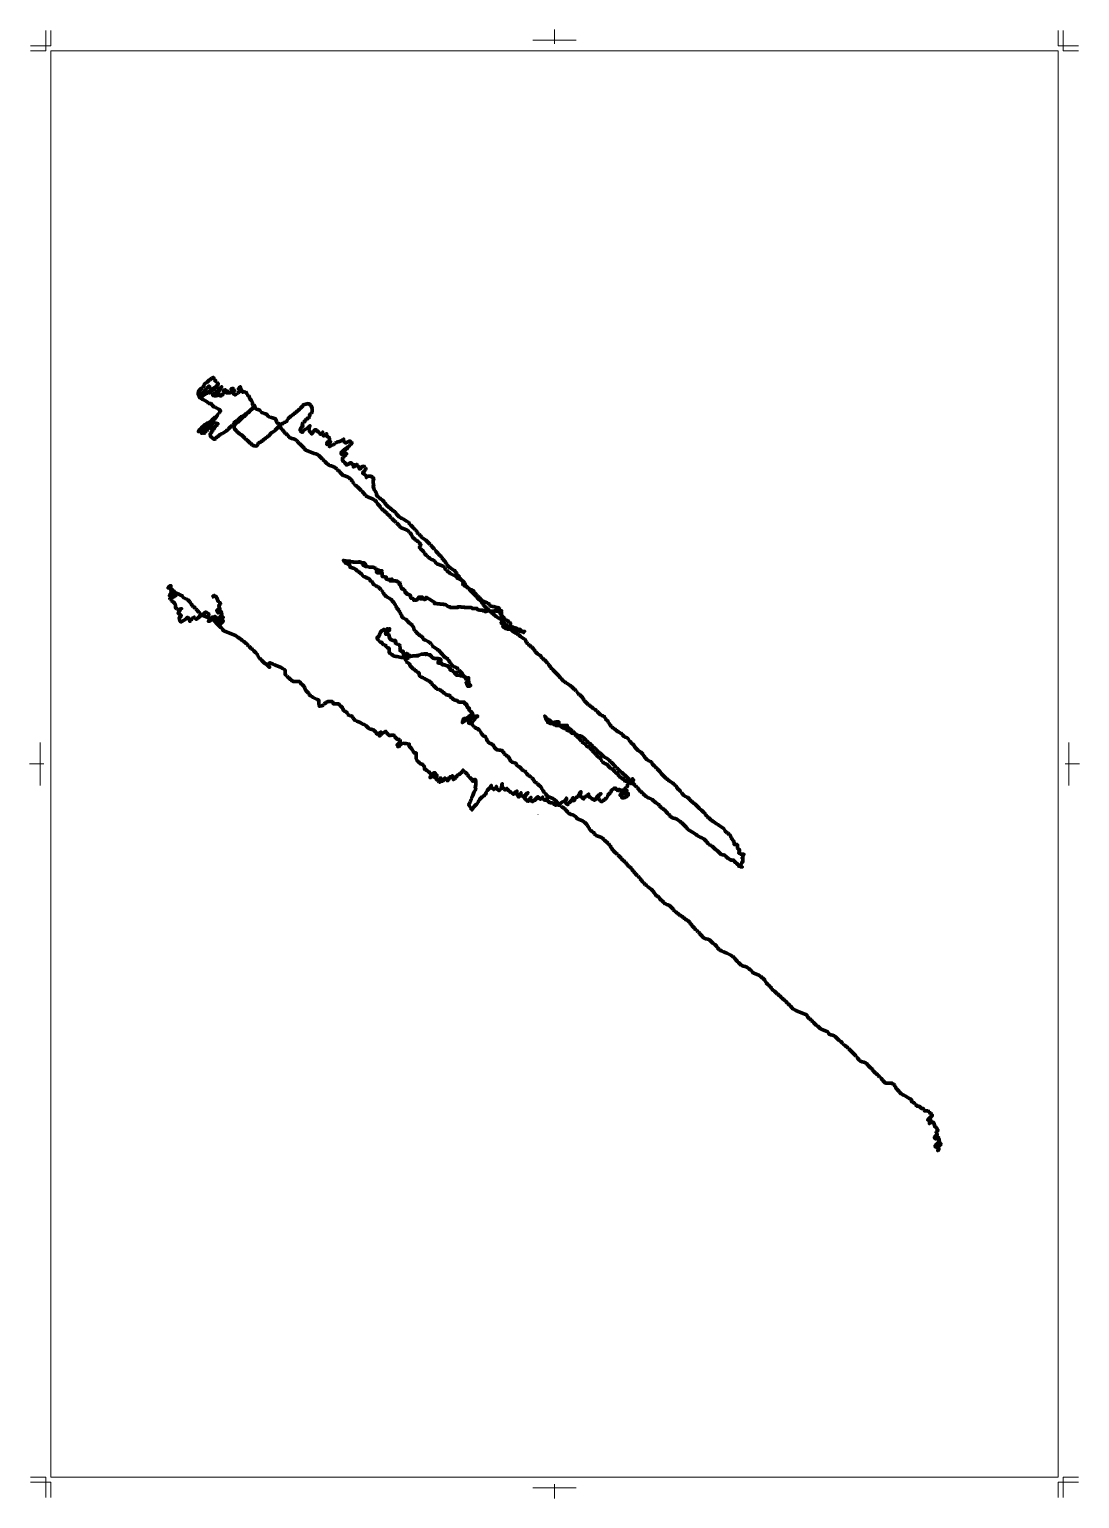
# Model space of a CAD drawing. Header units: inches. Extents: x -161 to 458, y -538 to 328.
import ezdxf

# ---------------------------------------------------------------- set-up
doc = ezdxf.new("R2010")
doc.units = ezdxf.units.IN
doc.header["$MEASUREMENT"] = 0
doc.layers.add('_U+30EC_U+30A4_U+30E4_U+30FC 1', color=7, linetype='Continuous')

# ---------------------------------------------------------------- blocks, each defined once
blk = doc.blocks.new('block 3')
at = {"layer": '_U+30EC_U+30A4_U+30E4_U+30FC 1', "color": 7, "lineweight": 9, "true_color": 0xffffff}
for points in [[(-160.5, -525.5), (-151.5, -525.5), (-151.5, -537.5)], [(-148.5, -537.5), (-148.5, -528.5), (-160.5, -528.5)]]:
    blk.add_lwpolyline(points, dxfattribs=at)
blk = doc.blocks.new('block 4')
at = {"layer": '_U+30EC_U+30A4_U+30E4_U+30FC 1', "color": 7, "lineweight": 9, "true_color": 0xffffff}
for points in [[(-160.5, 315.5), (-151.5, 315.5), (-151.5, 327.5)], [(-148.5, 327.5), (-148.5, 318.5), (-160.5, 318.5)]]:
    blk.add_lwpolyline(points, dxfattribs=at)
blk = doc.blocks.new('block 5')
at = {"layer": '_U+30EC_U+30A4_U+30E4_U+30FC 1', "color": 7, "lineweight": 9, "true_color": 0xffffff}
for points in [[(445.5, 327.5), (445.5, 318.5), (457.5, 318.5)], [(457.5, 315.5), (448.5, 315.5), (448.5, 327.5)]]:
    blk.add_lwpolyline(points, dxfattribs=at)
blk = doc.blocks.new('block 6')
at = {"layer": '_U+30EC_U+30A4_U+30E4_U+30FC 1', "color": 7, "lineweight": 9, "true_color": 0xffffff}
for points in [[(445.5, -537.5), (445.5, -528.5), (457.5, -528.5)], [(457.5, -525.5), (448.5, -525.5), (448.5, -537.5)]]:
    blk.add_lwpolyline(points, dxfattribs=at)
blk = doc.blocks.new('block 7')
at = {"layer": '_U+30EC_U+30A4_U+30E4_U+30FC 1', "color": 7, "lineweight": 9, "true_color": 0xffffff}
for points in [[(-154.85, -92.3), (-154.85, -117.7)], [(-161.2, -105), (-152.73, -105)]]:
    blk.add_lwpolyline(points, dxfattribs=at)
blk = doc.blocks.new('block 8')
at = {"layer": '_U+30EC_U+30A4_U+30E4_U+30FC 1', "color": 7, "lineweight": 9, "true_color": 0xffffff}
for points in [[(451.85, -117.7), (451.85, -92.3)], [(458.2, -105), (449.73, -105)]]:
    blk.add_lwpolyline(points, dxfattribs=at)
blk = doc.blocks.new('block 9')
at = {"layer": '_U+30EC_U+30A4_U+30E4_U+30FC 1', "color": 7, "lineweight": 9, "true_color": 0xffffff}
for points in [[(135.8, 321.85), (161.2, 321.85)], [(148.5, 328.2), (148.5, 319.73)]]:
    blk.add_lwpolyline(points, dxfattribs=at)
blk = doc.blocks.new('block 10')
at = {"layer": '_U+30EC_U+30A4_U+30E4_U+30FC 1', "color": 7, "lineweight": 9, "true_color": 0xffffff}
for points in [[(161.2, -531.85), (135.8, -531.85)], [(148.5, -538.2), (148.5, -529.73)]]:
    blk.add_lwpolyline(points, dxfattribs=at)
blk = doc.blocks.new('block 2')
at = {"layer": '_U+30EC_U+30A4_U+30E4_U+30FC 1'}
for name in ['block 4', 'block 9', 'block 5', 'block 7', 'block 8', 'block 3', 'block 6', 'block 10']:
    blk.add_blockref(name, (0, 0), dxfattribs=at)

msp = doc.modelspace()

# ---------------------------------------------------------------- linework, layer by layer
at = {"layer": '_U+30EC_U+30A4_U+30E4_U+30FC 1', "lineweight": 0}
msp.add_lwpolyline([(445.5, -525.5), (-148.5, -525.5), (-148.5, 315.5), (445.5, 315.5), (445.5, -525.5)], dxfattribs=at)
at = {"layer": '_U+30EC_U+30A4_U+30E4_U+30FC 1', "color": 250, "lineweight": 211, "true_color": 0x3e3a39}
msp.add_open_spline([(-53.59, -6.88), (-53.11, -6.45), (-52.62, -6.02), (-52.13, -5.59), (-51.77, -5.89), (-51.25, -6.08), (-51.04, -6.51), (-50.86, -6.88), (-50.6, -7.22), (-50.49, -7.62), (-50.37, -8.05), (-50.25, -8.48), (-50.13, -8.91), (-49.94, -8.97), (-49.76, -9.03), (-49.58, -9.09), (-49.21, -9.52), (-48.85, -9.96), (-48.48, -10.39), (-48.85, -10.88), (-49.21, -11.37), (-49.58, -11.86), (-49.34, -12.29), (-49.09, -12.73), (-48.85, -13.16), (-49.46, -13.65), (-50.07, -14.14), (-50.67, -14.63), (-50.43, -15.06), (-50.19, -15.49), (-49.94, -15.93), (-49.46, -15.49), (-48.97, -15.06), (-48.48, -14.63), (-48.24, -15.06), (-48, -15.49), (-47.75, -15.93), (-47.88, -16.36), (-48, -16.79), (-48.12, -17.22), (-47.94, -17.22), (-47.75, -17.22), (-47.57, -17.22), (-48.06, -17.65), (-48.61, -18.02), (-49.03, -18.51), (-49.46, -19), (-49.88, -19.5), (-50.31, -19.99), (-49.82, -20.36), (-49.34, -20.73), (-48.85, -21.1), (-48.42, -20.66), (-47.87, -20.33), (-47.57, -19.8), (-47.33, -19.37), (-47.09, -18.94), (-46.84, -18.51), (-47.63, -19.06), (-48.42, -19.62), (-49.21, -20.17), (-48.85, -20.6), (-48.48, -21.03), (-48.12, -21.46), (-48.3, -21.9), (-48.48, -22.33), (-48.67, -22.76), (-48.3, -22.33), (-47.94, -21.9), (-47.57, -21.46), (-47.75, -21.65), (-47.94, -21.83), (-48.12, -22.02), (-47.69, -21.59), (-47.27, -21.16), (-46.84, -20.73), (-46.96, -20.73), (-47.09, -20.73), (-47.21, -20.73), (-47.69, -21.16), (-48.18, -21.59), (-48.67, -22.02), (-49.27, -21.53), (-49.88, -21.03), (-50.49, -20.54), (-50.07, -20.11), (-49.64, -19.68), (-49.21, -19.25), (-49.88, -19.68), (-50.55, -20.11), (-51.22, -20.54), (-50.98, -20.11), (-50.73, -19.68), (-50.49, -19.25), (-50.92, -18.82), (-51.34, -18.39), (-51.77, -17.96), (-52.44, -18.51), (-53.16, -19), (-53.78, -19.62), (-54.2, -20.05), (-54.63, -20.48), (-55.05, -20.91), (-54.81, -20.48), (-54.57, -20.05), (-54.32, -19.62), (-54.75, -20.05), (-55.17, -20.48), (-55.6, -20.91), (-54.93, -20.42), (-54.26, -19.93), (-53.59, -19.43), (-53.47, -19.06), (-53.35, -18.69), (-53.23, -18.33), (-53.53, -18.76), (-53.84, -19.19), (-54.14, -19.62), (-54.75, -19.06), (-55.36, -18.51), (-55.96, -17.96), (-55.72, -17.53), (-55.48, -17.09), (-55.23, -16.66), (-55.9, -16.23), (-56.57, -15.8), (-57.24, -15.37), (-57.73, -15.8), (-58.15, -16.32), (-58.7, -16.66), (-59.49, -17.16), (-60.28, -17.65), (-61.07, -18.14), (-60.65, -17.71), (-60.22, -17.28), (-59.8, -16.85), (-60.1, -17.28), (-60.28, -17.83), (-60.71, -18.14), (-61.38, -18.63), (-62.05, -19.13), (-62.71, -19.62), (-63.14, -19.19), (-63.57, -18.76), (-63.99, -18.33), (-64.48, -18.76), (-64.99, -19.16), (-65.45, -19.62), (-65.88, -20.05), (-66.3, -20.48), (-66.73, -20.91), (-66.61, -20.54), (-66.49, -20.17), (-66.36, -19.8), (-66.85, -19.37), (-67.34, -18.94), (-67.82, -18.51), (-68.49, -19.06), (-69.07, -19.75), (-69.83, -20.17), (-70.5, -20.54), (-71.17, -20.91), (-71.84, -21.28), (-72.08, -20.91), (-72.45, -20.6), (-72.57, -20.17), (-72.69, -19.74), (-72.81, -19.31), (-72.93, -18.88), (-72.51, -18.45), (-72.08, -18.02), (-71.65, -17.59), (-72.26, -17.03), (-72.87, -16.48), (-73.48, -15.93), (-73.18, -15.49), (-72.91, -15.03), (-72.57, -14.63), (-72.2, -14.2), (-71.84, -13.77), (-71.47, -13.34), (-72.08, -13.59), (-72.69, -13.83), (-73.3, -14.08), (-73.9, -13.65), (-74.51, -13.22), (-75.12, -12.79), (-75.06, -12.36), (-75, -11.92), (-74.94, -11.49), (-75.18, -11.06), (-75.32, -10.55), (-75.67, -10.2), (-76.16, -9.71), (-76.64, -9.22), (-77.13, -8.72), (-77.55, -8.29), (-77.98, -7.86), (-78.41, -7.43), (-77.19, -6.88), (-75.97, -6.32), (-74.76, -5.77), (-75.36, -5.34), (-75.97, -4.91), (-76.58, -4.48), (-77.25, -4.91), (-77.92, -5.34), (-78.59, -5.77), (-78.16, -5.34), (-77.74, -4.91), (-77.31, -4.48), (-77.61, -4.6), (-77.92, -4.72), (-78.22, -4.85), (-77.86, -4.35), (-77.49, -3.86), (-77.13, -3.37), (-77.49, -2.88), (-77.86, -2.39), (-78.22, -1.89), (-78.1, -1.52), (-77.93, -1.17), (-77.86, -0.79), (-77.8, -0.48), (-77.74, -0.17), (-77.68, 0.14), (-78.28, -0.29), (-78.89, -0.72), (-79.5, -1.15), (-79.07, -0.72), (-78.65, -0.29), (-78.22, 0.14), (-78.65, -0.29), (-79.07, -0.72), (-79.5, -1.15), (-79.14, -1.15), (-78.77, -1.15), (-78.41, -1.15), (-77.74, -1.71), (-77.05, -2.24), (-76.4, -2.82), (-75.91, -3.25), (-75.53, -3.85), (-74.94, -4.11), (-73.66, -4.66), (-72.38, -5.22), (-71.11, -5.77), (-70.8, -6.2), (-70.66, -6.82), (-70.2, -7.06), (-69.16, -7.62), (-67.77, -7.76), (-67.09, -8.72), (-66.79, -9.16), (-66.49, -9.59), (-66.18, -10.02), (-65.88, -10.45), (-65.64, -10.94), (-65.27, -11.31), (-64.78, -11.8), (-64.3, -12.29), (-63.81, -12.79), (-63.38, -13.22), (-62.96, -13.65), (-62.53, -14.08), (-62.05, -14.57), (-61.53, -15.03), (-61.07, -15.56), (-60.65, -16.05), (-60.39, -16.78), (-59.8, -17.03), (-58.52, -17.59), (-57.24, -18.14), (-55.96, -18.69), (-54.69, -19.25), (-53.41, -19.8), (-52.13, -20.36), (-51.83, -20.79), (-51.59, -21.27), (-51.22, -21.65), (-50.73, -22.14), (-50.27, -22.66), (-49.76, -23.13), (-49.09, -23.74), (-48.42, -24.36), (-47.75, -24.97), (-47.75, -24.97), (-47.76, -24.97), (-47.76, -24.97), (-47.34, -25.46), (-47.08, -26.19), (-46.49, -26.45), (-45.21, -27), (-43.93, -27.56), (-42.65, -28.11), (-41.38, -28.67), (-39.95, -28.95), (-38.82, -29.77), (-38.15, -30.27), (-37.48, -30.76), (-36.82, -31.25), (-36.15, -31.74), (-35.45, -32.2), (-34.81, -32.73), (-34.14, -33.28), (-33.41, -33.77), (-32.8, -34.39), (-32.38, -34.82), (-31.95, -35.25), (-31.52, -35.68), (-31.04, -36.17), (-30.58, -36.7), (-30.06, -37.16), (-29.58, -37.59), (-29.06, -37.99), (-28.61, -38.45), (-28.18, -38.88), (-27.68, -39.25), (-27.33, -39.74), (-27.02, -40.17), (-26.65, -40.56), (-26.42, -41.04), (-26.17, -41.53), (-26.1, -42.15), (-25.69, -42.51), (-25.2, -42.94), (-24.68, -43.34), (-24.23, -43.81), (-23.74, -44.3), (-23.32, -44.87), (-22.77, -45.28), (-22.1, -45.78), (-21.35, -46.17), (-20.76, -46.76), (-20.33, -47.19), (-19.91, -47.62), (-19.48, -48.05), (-19.91, -47.56), (-20.33, -47.07), (-20.76, -46.58), (-20.27, -46.14), (-19.79, -45.71), (-19.3, -45.28), (-18.08, -45.84), (-16.88, -46.41), (-15.65, -46.94), (-14.37, -47.5), (-13, -47.86), (-11.82, -48.61), (-11.33, -48.91), (-10.85, -49.22), (-10.36, -49.53), (-10.36, -49.96), (-10.36, -50.39), (-10.36, -50.82), (-10.36, -51.25), (-10.36, -51.68), (-10.36, -52.11), (-9.93, -52.55), (-9.54, -53.01), (-9.08, -53.41), (-8.6, -53.84), (-8.12, -54.28), (-7.62, -54.7), (-6.96, -55.25), (-6.29, -55.81), (-5.62, -56.36), (-4.34, -56.36), (-3.06, -56.36), (-1.79, -56.36), (-1.54, -56.73), (-1.37, -57.15), (-1.06, -57.47), (-0.57, -57.96), (-0.08, -58.45), (0.4, -58.95), (0.65, -59.19), (1.04, -59.35), (1.13, -59.68), (1.26, -60.12), (1.24, -60.61), (1.5, -60.98), (1.8, -61.41), (2.04, -61.89), (2.41, -62.27), (2.84, -62.7), (3.34, -63.07), (3.69, -63.56), (3.99, -63.99), (4.14, -64.61), (4.6, -64.85), (5.63, -65.41), (6.66, -65.99), (7.7, -66.52), (8.31, -66.82), (8.92, -67.13), (9.53, -67.44), (9.53, -67.81), (9.53, -68.18), (9.53, -68.55), (9.53, -68.98), (9.39, -69.43), (9.53, -69.84), (9.65, -70.21), (9.77, -70.58), (9.89, -70.95), (10.56, -70.76), (11.41, -70.89), (11.9, -70.39), (12.32, -69.96), (12.75, -69.53), (13.17, -69.1), (13.17, -69.22), (13.17, -69.35), (13.17, -69.47), (13.66, -69.04), (14.15, -68.61), (14.63, -68.18), (15.24, -68.18), (15.85, -68.18), (16.46, -68.18), (16.82, -68.18), (17.19, -68.18), (17.55, -68.18), (17.68, -68.61), (17.8, -69.04), (17.92, -69.47), (18.34, -69.47), (18.77, -69.47), (19.2, -69.47), (19.8, -69.47), (20.41, -69.47), (21.02, -69.47), (21.45, -69.9), (21.87, -70.33), (22.3, -70.76), (22.78, -71.25), (23.57, -71.57), (23.76, -72.24), (23.88, -72.67), (24, -73.1), (24.12, -73.53), (24.79, -73.96), (25.71, -74.14), (26.13, -74.82), (26.43, -75.32), (26.74, -75.81), (27.04, -76.3), (27.65, -76.42), (28.26, -76.55), (28.87, -76.67), (29.17, -77.1), (29.43, -77.56), (29.78, -77.96), (30.2, -78.46), (30.46, -79.18), (31.05, -79.44), (32.33, -79.99), (33.68, -80.4), (34.89, -81.1), (35.74, -81.59), (36.68, -81.95), (37.44, -82.58), (38.11, -83.13), (38.62, -84), (39.45, -84.24), (39.87, -84.36), (40.3, -84.47), (40.72, -84.61), (41.09, -84.73), (41.53, -84.72), (41.82, -84.98), (42.31, -85.41), (42.79, -85.84), (43.28, -86.27), (43.4, -86.64), (43.52, -87.01), (43.64, -87.38), (43.77, -87.38), (43.89, -87.38), (44.01, -87.38), (44.74, -86.95), (45.47, -86.52), (46.2, -86.09), (46.26, -86.46), (46.32, -86.83), (46.38, -87.2), (45.95, -87.63), (45.53, -88.06), (45.1, -88.49), (45.59, -88.06), (46, -87.52), (46.56, -87.2), (47.41, -86.7), (48.27, -86.21), (49.12, -85.72), (49.36, -86.15), (49.48, -86.68), (49.85, -87.01), (50.33, -87.44), (50.82, -87.87), (51.31, -88.3), (51.67, -88.18), (52.04, -88.06), (52.4, -87.93), (52.83, -87.93), (53.25, -87.93), (53.68, -87.93), (53.98, -88.36), (54.22, -88.85), (54.59, -89.23), (55.02, -89.66), (55.44, -90.09), (55.87, -90.52), (56.05, -90.52), (56.23, -90.52), (56.41, -90.52), (56.6, -90.52), (56.78, -90.52), (56.96, -90.52), (57.14, -90.7), (57.33, -90.89), (57.51, -91.07), (57.51, -91.44), (57.51, -91.81), (57.51, -92.18), (56.9, -92.73), (56.29, -93.29), (55.68, -93.84), (55.81, -94.15), (55.93, -94.46), (56.05, -94.77), (56.23, -94.77), (56.41, -94.77), (56.6, -94.77), (57.02, -94.33), (57.35, -93.78), (57.87, -93.47), (58.3, -93.23), (58.73, -92.98), (59.15, -92.73), (60.37, -92.92), (61.58, -93.1), (62.8, -93.29), (62.74, -93.66), (62.68, -94.03), (62.62, -94.4), (63.1, -94.89), (63.68, -95.31), (64.08, -95.87), (64.38, -96.3), (64.73, -96.71), (64.99, -97.17), (65.23, -97.6), (65.48, -98.03), (65.72, -98.46), (66.15, -98.46), (66.57, -98.46), (67, -98.46), (67, -98.89), (67, -99.32), (67, -99.75), (67, -100.12), (67, -100.49), (67, -100.86), (67, -101.23), (66.82, -101.65), (67, -101.97), (67.24, -102.4), (67.35, -102.94), (67.73, -103.26), (68.4, -103.81), (68.91, -104.64), (69.73, -104.92), (70.1, -105.04), (70.46, -105.17), (70.83, -105.29), (71.13, -105.72), (71.44, -106.15), (71.74, -106.58), (71.74, -107.01), (71.74, -107.44), (71.74, -107.87), (72.41, -108.31), (73.19, -108.6), (73.75, -109.17), (74.23, -109.66), (74.94, -110), (75.21, -110.64), (75.39, -111.08), (75.57, -111.51), (75.75, -111.94), (75.63, -112.31), (75.51, -112.68), (75.39, -113.04), (75.27, -113.04), (75.15, -113.04), (75.02, -113.04), (75.51, -112.55), (75.92, -111.97), (76.48, -111.57), (77.09, -111.14), (77.7, -110.71), (78.31, -110.27), (77.94, -110.27), (77.58, -110.27), (77.21, -110.27), (76.79, -110.71), (76.36, -111.14), (75.94, -111.57), (76.54, -112.06), (77.15, -112.55), (77.76, -113.04), (77.76, -112.68), (77.76, -112.31), (77.76, -111.94), (77.58, -112), (77.39, -112.03), (77.21, -112.12), (77.09, -112.18), (76.97, -112.24), (76.85, -112.31), (77.27, -112.24), (77.7, -112.18), (78.13, -112.12), (78.13, -112.49), (78.13, -112.86), (78.13, -113.23), (78.31, -113.11), (78.49, -112.98), (78.67, -112.86), (78.86, -112.43), (79.04, -112), (79.22, -111.57), (78.86, -112.06), (78.49, -112.55), (78.13, -113.04), (78.55, -113.54), (78.92, -114.09), (79.4, -114.52), (79.89, -114.95), (80.38, -115.38), (80.86, -115.81), (81.29, -115.32), (81.71, -114.83), (82.14, -114.34), (81.84, -113.97), (81.53, -113.6), (81.23, -113.23), (80.8, -113.66), (80.38, -114.09), (79.95, -114.52), (80.13, -114.52), (80.32, -114.52), (80.5, -114.52), (80.86, -114.09), (81.23, -113.66), (81.59, -113.23), (81.23, -113.66), (80.86, -114.09), (80.5, -114.52), (80.74, -114.09), (80.98, -113.66), (81.23, -113.23), (81.04, -113.48), (80.86, -113.72), (80.68, -113.97), (81.17, -114.4), (81.65, -114.83), (82.14, -115.26), (82.75, -114.77), (83.36, -114.28), (83.96, -113.78), (83.9, -113.6), (83.84, -113.41), (83.78, -113.23), (84.21, -113.66), (84.63, -114.09), (85.06, -114.52), (85.48, -114.09), (85.91, -113.66), (86.34, -113.23), (85.91, -113.72), (85.48, -114.21), (85.06, -114.71), (85.24, -114.77), (85.42, -114.83), (85.61, -114.89), (85.91, -114.46), (86.35, -114.1), (86.52, -113.6), (86.64, -113.23), (86.76, -112.86), (86.88, -112.49), (87.13, -112.68), (87.37, -112.86), (87.61, -113.04), (87.86, -112.68), (88.1, -112.31), (88.34, -111.94), (88.59, -112.37), (88.83, -112.8), (89.07, -113.23), (89.01, -113.54), (88.95, -113.84), (88.89, -114.15), (89.38, -113.72), (89.97, -113.39), (90.35, -112.86), (90.65, -112.43), (90.96, -112), (91.26, -111.57), (91.63, -111.44), (92.08, -111.47), (92.36, -111.2), (92.84, -110.71), (93.43, -110.3), (93.82, -109.72), (94.06, -109.35), (94.3, -108.98), (94.55, -108.61), (94.97, -109.04), (95.4, -109.47), (95.82, -109.91), (96.31, -110.4), (96.88, -110.82), (97.28, -111.38), (97.59, -111.81), (97.82, -112.3), (98.19, -112.68), (98.68, -113.17), (99.27, -113.57), (99.65, -114.15), (99.9, -114.52), (100.14, -114.89), (100.38, -115.26), (100.81, -114.83), (101.24, -114.4), (101.66, -113.97), (101.78, -114.34), (102.03, -114.69), (102.03, -115.08), (102.03, -115.44), (102.03, -115.81), (102.03, -116.18), (102.03, -116.61), (102.14, -117.06), (102.03, -117.48), (101.9, -117.91), (101.78, -118.34), (101.66, -118.77), (101.78, -119.14), (101.9, -119.51), (102.03, -119.88), (101.78, -120.31), (101.49, -120.71), (101.3, -121.17), (101.11, -121.6), (100.9, -122.02), (100.75, -122.46), (100.63, -122.83), (100.58, -123.23), (100.38, -123.57), (100.14, -124), (99.81, -124.39), (99.65, -124.86), (99.47, -125.42), (99.33, -125.99), (99.11, -126.52), (98.92, -126.95), (98.79, -127.41), (98.56, -127.82), (98.32, -128.25), (98.07, -128.68), (97.83, -129.11), (98.13, -129.54), (98.45, -129.96), (98.74, -130.4), (99.11, -130.95), (99.47, -131.51), (99.84, -132.06), (100.02, -131.69), (100.12, -131.26), (100.38, -130.95), (100.81, -130.46), (101.2, -129.94), (101.66, -129.48), (102.15, -128.98), (102.78, -128.6), (103.12, -128), (103.36, -127.57), (103.57, -127.11), (103.85, -126.71), (104.15, -126.28), (104.37, -125.76), (104.76, -125.42), (105.25, -124.98), (105.74, -124.56), (106.22, -124.12), (106.83, -123.57), (107.79, -123.25), (108.05, -122.46), (108.17, -122.09), (108.19, -121.67), (108.41, -121.35), (108.72, -120.92), (108.93, -120.41), (109.32, -120.06), (109.81, -119.63), (110.3, -119.2), (110.78, -118.77), (110.91, -118.4), (111.03, -118.03), (111.15, -117.66), (111.15, -118.03), (111.15, -118.4), (111.15, -118.77), (111.64, -119.2), (112.12, -119.63), (112.61, -120.06), (113.03, -119.75), (113.46, -119.45), (113.89, -119.14), (114.01, -118.83), (114.13, -118.52), (114.25, -118.21), (114.25, -118.58), (114.25, -118.95), (114.25, -119.32), (114.68, -119.75), (115.1, -120.18), (115.53, -120.61), (115.71, -120.61), (115.89, -120.61), (116.07, -120.61), (116.38, -120.18), (116.84, -119.83), (116.99, -119.32), (117.11, -118.89), (117.24, -118.46), (117.35, -118.03), (117.47, -117.54), (117.59, -117.04), (117.72, -116.55), (117.66, -116.92), (117.43, -117.3), (117.53, -117.66), (117.66, -118.09), (117.78, -118.52), (117.9, -118.95), (118.39, -119.38), (118.87, -119.81), (119.36, -120.25), (119.72, -119.94), (120.09, -119.63), (120.45, -119.32), (120.76, -119.75), (120.95, -120.3), (121.37, -120.61), (122.34, -121.35), (123.31, -122.09), (124.28, -122.83), (124.95, -122.21), (125.62, -121.6), (126.29, -120.98), (126.29, -121.41), (126.16, -121.87), (126.29, -122.28), (126.41, -122.65), (126.41, -123.09), (126.66, -123.38), (126.96, -123.75), (127.26, -124.12), (127.57, -124.49), (127.69, -124.31), (127.86, -124.15), (127.93, -123.94), (128.06, -123.57), (128.16, -123.19), (128.3, -122.83), (128.42, -122.52), (128.54, -122.21), (128.66, -121.91), (128.66, -122.28), (128.66, -122.65), (128.66, -123.01), (129.15, -123.45), (129.64, -123.88), (130.12, -124.31), (130.49, -124.31), (130.85, -124.31), (131.22, -124.31), (131.34, -123.94), (131.31, -123.47), (131.58, -123.2), (132.01, -122.77), (132.43, -122.34), (132.86, -121.91), (132.37, -122.34), (131.72, -122.63), (131.4, -123.2), (131.16, -123.63), (130.91, -124.06), (130.67, -124.49), (130.79, -124.86), (130.91, -125.23), (131.04, -125.6), (131.7, -126.09), (132.37, -126.58), (133.04, -127.08), (133.16, -126.71), (133.13, -126.24), (133.41, -125.97), (133.83, -125.54), (134.26, -125.11), (134.68, -124.68), (134.44, -125.11), (134.2, -125.54), (133.95, -125.97), (134.44, -126.4), (134.93, -126.83), (135.41, -127.26), (136.08, -126.71), (136.81, -126.22), (137.42, -125.6), (137.85, -125.17), (138.27, -124.74), (138.7, -124.31), (138.03, -125.05), (137.36, -125.78), (136.69, -126.52), (136.69, -126.52), (138.7, -124.49), (138.7, -124.49), (139.18, -124.92), (139.67, -125.35), (140.16, -125.78), (140.58, -125.35), (141.01, -124.92), (141.43, -124.49), (141.43, -124.86), (141.43, -125.23), (141.43, -125.6), (141.92, -125.85), (142.41, -126.09), (142.89, -126.34), (143.44, -125.91), (143.99, -125.48), (144.54, -125.05), (144.35, -125.48), (144.17, -125.91), (143.99, -126.34), (144.6, -126.83), (145.21, -127.32), (145.81, -127.82), (146.24, -127.82), (146.66, -127.82), (147.09, -127.82), (147.76, -128.31), (148.43, -128.8), (149.1, -129.29), (149.52, -128.8), (149.95, -128.31), (150.37, -127.82), (150.19, -127.75), (150.01, -127.69), (149.83, -127.63), (149.83, -128.06), (149.83, -128.49), (149.83, -128.92), (150.25, -129.05), (150.68, -129.17), (151.1, -129.29), (151.53, -128.8), (151.81, -128.12), (152.38, -127.82), (153.42, -127.26), (154.45, -126.71), (155.48, -126.15), (155.48, -125.78), (155.48, -125.42), (155.48, -125.05), (155.3, -125.48), (154.94, -125.87), (154.94, -126.34), (154.94, -126.77), (154.94, -127.2), (154.94, -127.63), (155.36, -128.06), (155.79, -128.49), (156.21, -128.92), (156.64, -128.43), (157.03, -127.91), (157.49, -127.45), (157.98, -126.95), (158.57, -126.55), (158.95, -125.97), (159.19, -125.6), (159.44, -125.23), (159.68, -124.86), (159.5, -124.92), (159.31, -124.98), (159.13, -125.05), (159.07, -125.48), (159.01, -125.91), (158.95, -126.34), (159.31, -126.46), (159.68, -126.58), (160.04, -126.71), (160.17, -126.28), (160.29, -125.85), (160.41, -125.42), (161.08, -124.92), (161.79, -124.49), (162.42, -123.94), (162.9, -123.51), (163.39, -123.08), (163.88, -122.65), (163.94, -122.21), (164, -121.78), (164.06, -121.35), (163.94, -121.48), (163.79, -121.58), (163.69, -121.72), (163.39, -122.15), (163.08, -122.58), (162.78, -123.01), (163.27, -123.45), (163.75, -123.88), (164.24, -124.31), (164.73, -124.74), (165.21, -125.17), (165.7, -125.6), (165.76, -125.42), (165.82, -125.23), (165.88, -125.05), (166.37, -124.62), (166.85, -124.18), (167.34, -123.75), (167.77, -123.38), (168.19, -123.01), (168.62, -122.65), (168.62, -123.01), (168.62, -123.38), (168.62, -123.75), (169.04, -124.18), (169.38, -124.74), (169.9, -125.05), (170.63, -125.48), (171.36, -125.91), (172.09, -126.34), (172.51, -125.91), (172.91, -125.45), (173.36, -125.05), (173.85, -124.62), (174.4, -124.25), (174.82, -123.75), (175.19, -123.32), (175.55, -122.89), (175.92, -122.46), (175.49, -122.77), (175.01, -123.01), (174.64, -123.38), (174.21, -123.81), (173.79, -124.25), (173.36, -124.68), (173.85, -125.11), (174.34, -125.54), (174.82, -125.97), (175.31, -126.4), (175.8, -126.83), (176.28, -127.26), (176.95, -126.77), (177.7, -126.38), (178.29, -125.78), (178.71, -125.35), (179.3, -125.04), (179.57, -124.49), (179.81, -124), (179.89, -123.38), (180.3, -123.01), (180.78, -122.58), (181.27, -122.15), (181.76, -121.72), (181.88, -121.29), (182, -120.86), (182.12, -120.43), (182.79, -120), (183.46, -119.57), (184.13, -119.14), (184.8, -119.69), (185.46, -120.25), (186.13, -120.8), (186.26, -120.49), (186.38, -120.18), (186.5, -119.88), (186.38, -120.18), (186.26, -120.49), (186.13, -120.8), (186.26, -120.49), (186.38, -120.18), (186.5, -119.88), (187.23, -120.31), (187.96, -120.74), (188.69, -121.17), (188.75, -120.98), (188.81, -120.8), (188.87, -120.61), (189.36, -120.25), (189.84, -119.88), (190.33, -119.51), (190.33, -119.88), (190.33, -120.25), (190.33, -120.61), (190.63, -120.61), (190.94, -120.61), (191.24, -120.61), (190.39, -121.11), (189.54, -121.6), (188.69, -122.09), (188.44, -122.52), (188.2, -122.95), (187.96, -123.38), (188.38, -122.95), (188.81, -122.52), (189.24, -122.09), (188.81, -122.52), (188.38, -122.95), (187.96, -123.38), (188.02, -123.01), (188.08, -122.65), (188.14, -122.28), (187.78, -122.71), (187.41, -123.14), (187.05, -123.57), (187.65, -123.08), (188.26, -122.58), (188.87, -122.09), (188.63, -122.52), (188.38, -122.95), (188.14, -123.38), (188.57, -122.95), (188.99, -122.52), (189.42, -122.09), (189.9, -122.52), (190.39, -122.95), (190.88, -123.38), (190.88, -123.01), (190.88, -122.65), (190.88, -122.28), (191.24, -122.28), (191.61, -122.28), (191.97, -122.28), (191.97, -122.65), (191.97, -123.01), (191.97, -123.38), (191.12, -123.88), (190.4, -124.86), (189.42, -124.86), (188.99, -124.86), (188.57, -124.86), (188.14, -124.86), (188.14, -124.49), (188.24, -124.11), (188.14, -123.75), (188.02, -123.32), (187.9, -122.89), (187.78, -122.46), (187.96, -122.09), (188.03, -121.65), (188.32, -121.35), (188.93, -120.74), (189.54, -120.12), (190.15, -119.51), (190.63, -119.01), (191.12, -118.52), (191.61, -118.03), (191.61, -117.66), (191.61, -117.29), (191.61, -116.92), (192.28, -116.37), (193.05, -115.92), (193.61, -115.26), (193.98, -114.83), (194.34, -114.4), (194.71, -113.97), (194.71, -114.4), (194.71, -114.83), (194.71, -115.26), (194.34, -115.69), (193.98, -116.12), (193.61, -116.55), (193.98, -116.12), (194.34, -115.69), (194.71, -115.26), (194.53, -115.63), (194.34, -116), (194.16, -116.37), (194.22, -116), (194.28, -115.63), (194.34, -115.26), (194.1, -115.69), (193.86, -116.12), (193.61, -116.55), (193.86, -116.12), (194.1, -115.69), (194.34, -115.26), (194.1, -115.69), (193.86, -116.12), (193.61, -116.55), (193.61, -116.12), (193.61, -115.69), (193.61, -115.26), (194.16, -115.01), (194.71, -114.77), (195.26, -114.52), (194.89, -114.77), (194.53, -115.01), (194.16, -115.26), (194.4, -114.83), (194.65, -114.4), (194.89, -113.97), (194.53, -114.21), (194.16, -114.46), (193.8, -114.71), (194.04, -114.34), (194.28, -113.97), (194.53, -113.6), (194.28, -114.09), (194.04, -114.58), (193.8, -115.08), (193.55, -114.89), (193.31, -114.71), (193.07, -114.52), (192.95, -114.71), (192.82, -114.89), (192.7, -115.08), (191.85, -115.08), (191, -115.08), (190.15, -115.08), (189.72, -114.64), (189.36, -114.14), (188.87, -113.78), (188.2, -113.29), (187.41, -112.94), (186.86, -112.31), (186.44, -111.81), (186.07, -111.26), (185.59, -110.83), (185.1, -110.4), (184.61, -109.97), (184.13, -109.54), (183.52, -108.98), (183.1, -108.08), (182.3, -107.87), (182.06, -107.81), (181.82, -107.75), (181.57, -107.69), (181.15, -107.2), (180.75, -106.68), (180.3, -106.21), (179.87, -105.78), (179.6, -105.09), (179.02, -104.92), (178.59, -104.8), (178.05, -104.87), (177.74, -104.55), (177.32, -104.12), (176.78, -103.78), (176.46, -103.26), (176.16, -102.77), (175.98, -102.16), (175.55, -101.78), (175.07, -101.35), (174.55, -100.95), (174.09, -100.49), (173.61, -100), (173.12, -99.5), (172.63, -99.01), (172.21, -98.58), (171.75, -98.18), (171.36, -97.72), (170.93, -97.23), (170.57, -96.67), (170.08, -96.24), (169.59, -95.81), (169.21, -95.21), (168.62, -94.95), (168.19, -94.77), (167.77, -94.58), (167.34, -94.4), (167.1, -93.97), (166.86, -93.53), (166.61, -93.1), (166.13, -92.86), (165.51, -92.78), (165.15, -92.37), (164.73, -91.87), (164.33, -91.35), (163.88, -90.89), (163.45, -90.46), (163.02, -90.03), (162.6, -89.6), (162.11, -89.1), (161.66, -88.58), (161.14, -88.12), (160.65, -87.69), (160.17, -87.26), (159.68, -86.83), (159.31, -86.83), (158.95, -86.83), (158.58, -86.83), (158.28, -86.4), (157.98, -85.96), (157.67, -85.53), (157.31, -85.53), (156.94, -85.53), (156.58, -85.53), (156.09, -85.04), (155.6, -84.55), (155.12, -84.06), (154.75, -84.06), (154.39, -84.06), (154.02, -84.06), (153.35, -83.56), (152.5, -83.26), (152.02, -82.58), (151.71, -82.15), (151.41, -81.72), (151.1, -81.29), (151.1, -80.92), (151.1, -80.55), (151.1, -80.18), (150.5, -80.18), (149.88, -80.06), (149.28, -80.18), (148.67, -80.3), (148.06, -80.43), (147.46, -80.55), (147.09, -80.36), (146.67, -80.27), (146.36, -79.99), (145.87, -79.56), (145.51, -78.91), (144.9, -78.7), (144.54, -78.58), (144.17, -78.46), (143.81, -78.33), (143.44, -77.78), (143.08, -77.22), (142.71, -76.67), (142.95, -76.86), (143.2, -77.04), (143.44, -77.22), (143.44, -77.47), (143.44, -77.72), (143.44, -77.96), (143.44, -78.02), (143.44, -78.09), (143.44, -78.15), (143.44, -78.33), (143.44, -78.52), (143.44, -78.7), (143.87, -79.13), (144.29, -79.56), (144.72, -79.99), (144.66, -80.18), (144.6, -80.36), (144.54, -80.55), (145.08, -80.73), (145.6, -81.1), (146.18, -81.1), (146.79, -81.1), (147.39, -81.1), (148, -81.1), (148, -81.16), (148, -81.23), (148, -81.29), (148.12, -81.29), (148.25, -81.29), (148.37, -81.29), (148.25, -81.47), (148.12, -81.66), (148, -81.84), (148.37, -81.78), (148.73, -81.72), (149.1, -81.66), (149.1, -81.84), (149.1, -82.03), (149.1, -82.21), (149.71, -82.21), (150.31, -82.21), (150.92, -82.21), (151.1, -82.21), (151.29, -82.21), (151.47, -82.21), (151.83, -82.21), (152.2, -82.21), (152.56, -82.21), (153.48, -82.21), (154.39, -82.21), (155.3, -82.21), (155.54, -82.21), (155.79, -82.21), (156.03, -82.21), (156.03, -82.39), (155.97, -82.59), (156.03, -82.76), (156.09, -82.95), (156.15, -83.13), (156.21, -83.32), (156.88, -83.81), (157.63, -84.2), (158.22, -84.8), (158.71, -85.29), (159.14, -85.84), (159.68, -86.27), (160.29, -86.76), (160.78, -87.45), (161.5, -87.75), (162.84, -88.3), (164.5, -88.38), (165.52, -89.41), (166, -89.9), (166.49, -90.4), (166.98, -90.89), (167.4, -91.32), (167.77, -91.82), (168.25, -92.18), (168.92, -92.67), (169.72, -93.03), (170.26, -93.66), (170.69, -94.15), (171.05, -94.7), (171.54, -95.13), (172.02, -95.57), (172.54, -95.96), (173, -96.43), (173.48, -96.92), (173.92, -97.47), (174.46, -97.9), (175.07, -98.4), (175.73, -98.82), (176.28, -99.38), (176.77, -99.87), (177.14, -100.51), (177.74, -100.86), (178.59, -101.35), (179.6, -101.63), (180.3, -102.34), (180.72, -102.77), (181.15, -103.2), (181.57, -103.63), (182.06, -104.12), (182.55, -104.61), (183.03, -105.11), (183.52, -105.6), (184.01, -106.09), (184.49, -106.58), (184.92, -107.01), (185.34, -107.44), (185.77, -107.87), (186.26, -108.37), (186.69, -108.92), (187.23, -109.35), (187.84, -109.84), (188.47, -110.31), (189.05, -110.83), (189.54, -111.26), (190.06, -111.66), (190.51, -112.12), (191, -112.61), (191.49, -113.11), (191.97, -113.6), (192.4, -114.03), (192.82, -114.46), (193.25, -114.89), (193.74, -115.38), (194.22, -115.88), (194.71, -116.37), (195.2, -116.86), (195.68, -117.35), (196.17, -117.85), (196.59, -118.28), (197.05, -118.68), (197.45, -119.14), (197.87, -119.63), (198.24, -120.18), (198.72, -120.61), (199.21, -121.05), (199.73, -121.44), (200.18, -121.91), (200.67, -122.4), (201.09, -122.97), (201.64, -123.38), (202.31, -123.88), (202.92, -124.47), (203.65, -124.86), (204.68, -125.42), (205.87, -125.74), (206.75, -126.52), (207.24, -126.95), (207.69, -127.43), (208.21, -127.82), (208.88, -128.31), (209.67, -128.66), (210.22, -129.29), (210.64, -129.78), (210.97, -130.38), (211.49, -130.77), (212.16, -131.26), (212.92, -131.65), (213.5, -132.25), (213.99, -132.74), (214.51, -133.2), (214.96, -133.72), (215.39, -134.22), (215.75, -134.77), (216.24, -135.2), (216.72, -135.63), (217.1, -136.24), (217.7, -136.49), (218.97, -137.05), (220.4, -137.33), (221.53, -138.16), (222.2, -138.65), (222.95, -139.04), (223.54, -139.63), (224.02, -140.12), (224.51, -140.62), (225, -141.11), (225.42, -141.54), (225.88, -141.94), (226.27, -142.4), (226.7, -142.89), (226.99, -143.55), (227.55, -143.88), (228.89, -144.68), (230.23, -145.48), (231.56, -146.28), (232.23, -146.77), (232.83, -147.38), (233.57, -147.76), (234.66, -148.31), (235.99, -148.54), (236.85, -149.42), (237.28, -149.85), (237.73, -150.25), (238.13, -150.71), (238.56, -151.2), (238.88, -151.81), (239.41, -152.19), (239.83, -152.5), (240.24, -152.83), (240.69, -153.11), (241.17, -153.42), (241.74, -153.62), (242.14, -154.03), (242.57, -154.46), (242.93, -154.97), (243.42, -155.33), (243.85, -155.63), (244.33, -155.88), (244.7, -156.25), (244.94, -156.5), (245.17, -156.76), (245.43, -156.99), (245.92, -157.42), (246.29, -158.05), (246.89, -158.28), (247.68, -158.59), (248.66, -158.6), (249.26, -159.2), (249.5, -159.45), (249.71, -159.74), (249.99, -159.94), (250.42, -160.25), (250.81, -160.6), (251.27, -160.87), (251.69, -161.11), (252.12, -161.36), (252.54, -161.6), (252.54, -161.67), (252.54, -161.73), (252.54, -161.79), (252.73, -161.79), (252.91, -161.79), (253.09, -161.79), (253.52, -161.79), (253.94, -161.79), (254.37, -161.79), (254.43, -161.97), (254.42, -162.2), (254.55, -162.34), (254.79, -162.59), (255.02, -162.86), (255.28, -163.08), (255.65, -163.39), (256.1, -163.61), (256.38, -164), (256.68, -164.44), (256.98, -164.87), (257.29, -165.3), (257.71, -165.3), (258.14, -165.3), (258.57, -165.3), (258.57, -165.42), (258.57, -165.54), (258.57, -165.67), (258.81, -165.67), (259.05, -165.67), (259.29, -165.67), (258.93, -165.67), (258.57, -165.67), (258.2, -165.67), (258.2, -165.42), (258.09, -165.15), (258.2, -164.93), (258.32, -164.68), (258.44, -164.44), (258.57, -164.19), (258.69, -163.94), (258.93, -163.73), (258.93, -163.45), (258.93, -163.33), (258.93, -163.2), (258.93, -163.08), (259.11, -163.08), (259.29, -163.08), (259.48, -163.08), (259.48, -163.02), (259.46, -162.95), (259.48, -162.9), (259.54, -162.71), (259.6, -162.53), (259.66, -162.34), (259.54, -162.34), (259.42, -162.34), (259.29, -162.34), (259.36, -162.34), (259.42, -162.34), (259.48, -162.34), (259.54, -162.1), (259.66, -161.86), (259.66, -161.6), (259.66, -161.54), (259.66, -161.48), (259.66, -161.42), (259.66, -161.17), (259.66, -160.93), (259.66, -160.68), (259.66, -160.62), (259.66, -160.56), (259.66, -160.5), (259.48, -160.5), (259.29, -160.5), (259.11, -160.5), (259.17, -160.5), (259.23, -160.5), (259.29, -160.5), (259.36, -160.5), (259.42, -160.5), (259.48, -160.5), (259.48, -160.25), (259.48, -160), (259.48, -159.76), (259.48, -159.57), (259.48, -159.39), (259.48, -159.2), (259.72, -158.9), (259.96, -158.59), (260.21, -158.28), (260.02, -158.22), (259.85, -158.1), (259.66, -158.1), (259.48, -158.1), (259.29, -158.1), (259.11, -158.1), (258.75, -158.1), (258.38, -158.1), (258.02, -158.1), (257.9, -157.91), (257.77, -157.73), (257.65, -157.54), (257.65, -157.36), (257.65, -157.17), (257.65, -156.99), (257.47, -157.17), (257.29, -157.36), (257.11, -157.54), (257.23, -157.36), (257.35, -157.17), (257.47, -156.99), (257.47, -156.93), (257.46, -156.86), (257.47, -156.8), (257.53, -156.43), (257.59, -156.06), (257.65, -155.7), (257.53, -155.57), (257.45, -155.38), (257.29, -155.33), (257.11, -155.26), (256.92, -155.2), (256.74, -155.14), (256.62, -154.96), (256.5, -154.77), (256.38, -154.59), (256.38, -154.34), (256.38, -154.1), (256.38, -153.85), (256.38, -153.79), (256.38, -153.73), (256.38, -153.66), (256.38, -153.3), (256.38, -152.93), (256.38, -152.56), (255.77, -152.56), (255.16, -152.56), (254.55, -152.56), (254.49, -152.37), (254.37, -152.2), (254.37, -152), (254.37, -151.63), (254.37, -151.26), (254.37, -150.9), (254.06, -150.46), (253.73, -150.05), (253.46, -149.6), (253.15, -149.11), (252.83, -148.63), (252.54, -148.13), (252.3, -147.69), (252.18, -147.16), (251.81, -146.83), (251.33, -146.4), (250.84, -145.97), (250.36, -145.54), (249.87, -145.11), (249.24, -144.8), (248.9, -144.25), (248.59, -143.76), (248.47, -143.08), (247.98, -142.77), (247.19, -142.28), (246.37, -141.84), (245.61, -141.29), (244.58, -140.56), (243.54, -139.82), (242.51, -139.08), (242.51, -139.08), (242.29, -139.06), (242.29, -139.06), (241.62, -138.57), (240.87, -138.17), (240.28, -137.58), (239.8, -137.09), (239.31, -136.6), (238.82, -136.1), (238.4, -135.67), (237.89, -135.31), (237.54, -134.81), (237.24, -134.38), (237.04, -133.85), (236.63, -133.52), (235.96, -132.97), (235.24, -132.48), (234.63, -131.86), (234.2, -131.43), (233.77, -131), (233.35, -130.57), (232.86, -130.07), (232.43, -129.52), (231.89, -129.09), (231.28, -128.6), (230.65, -128.13), (230.06, -127.61), (229.58, -127.18), (229.06, -126.78), (228.61, -126.32), (228.12, -125.83), (227.74, -125.19), (227.15, -124.84), (226.29, -124.35), (225.24, -124.11), (224.59, -123.36), (224.17, -122.87), (223.69, -122.42), (223.31, -121.89), (223.01, -121.46), (222.8, -120.94), (222.4, -120.59), (221.92, -120.16), (221.26, -119.87), (220.94, -119.3), (220.7, -118.87), (220.59, -118.32), (220.21, -118.01), (219.54, -117.46), (218.9, -116.86), (218.21, -116.35), (217.54, -115.86), (216.87, -115.36), (216.2, -114.87), (215.53, -114.38), (214.78, -113.99), (214.19, -113.39), (213.77, -112.96), (213.34, -112.53), (212.91, -112.1), (212.43, -111.61), (211.85, -111.19), (211.46, -110.62), (211.15, -110.19), (210.91, -109.71), (210.54, -109.33), (210.06, -108.84), (209.57, -108.35), (209.08, -107.85), (208.66, -107.42), (208.23, -106.99), (207.81, -106.56), (207.32, -106.07), (206.69, -105.69), (206.35, -105.09), (206.1, -104.65), (205.86, -104.22), (205.62, -103.79), (204.7, -103.3), (203.56, -103.1), (202.88, -102.32), (202.45, -101.82), (201.92, -101.41), (201.6, -100.84), (201.36, -100.41), (201.22, -99.9), (200.87, -99.55), (200.39, -99.05), (199.97, -98.48), (199.41, -98.07), (198.74, -97.58), (197.99, -97.18), (197.41, -96.59), (196.92, -96.1), (196.29, -95.72), (195.95, -95.11), (195.7, -94.68), (195.59, -94.15), (195.22, -93.82), (194.73, -93.39), (194.18, -93.02), (193.76, -92.53), (193.33, -92.04), (192.86, -91.59), (192.48, -91.05), (192.18, -90.62), (192.02, -90.02), (191.57, -89.76), (190.72, -89.27), (189.71, -88.99), (189.01, -88.28), (188.53, -87.79), (188.15, -87.15), (187.55, -86.81), (186.7, -86.31), (185.76, -85.96), (185, -85.33), (184.33, -84.78), (183.64, -84.24), (182.99, -83.67), (182.51, -83.24), (181.85, -82.94), (181.53, -82.37), (181.29, -81.94), (181.09, -81.49), (180.8, -81.08), (180.5, -80.65), (180.24, -80.19), (179.89, -79.79), (179.47, -79.3), (178.99, -78.85), (178.61, -78.31), (178.31, -77.88), (178.16, -77.28), (177.7, -77.02), (176.85, -76.53), (175.84, -76.25), (175.15, -75.54), (174.66, -75.05), (174.18, -74.56), (173.69, -74.07), (173.26, -73.64), (172.92, -73.1), (172.41, -72.77), (171.56, -72.22), (170.62, -71.79), (169.86, -71.11), (169.37, -70.68), (168.88, -70.25), (168.4, -69.82), (167.91, -69.39), (167.36, -69.02), (166.94, -68.53), (166.51, -68.03), (165.98, -67.62), (165.66, -67.05), (165.42, -66.62), (165.28, -66.11), (164.93, -65.76), (164.44, -65.27), (163.99, -64.74), (163.47, -64.28), (162.99, -63.85), (162.39, -63.52), (162.01, -62.99), (161.71, -62.56), (161.49, -62.05), (161.1, -61.7), (160.49, -61.14), (159.89, -60.58), (159.28, -60.03), (158.79, -59.6), (158.36, -59.1), (157.82, -58.74), (156.96, -58.19), (156.08, -57.68), (155.26, -57.08), (154.59, -56.59), (153.8, -56.23), (153.25, -55.6), (152.83, -55.11), (152.39, -54.63), (151.98, -54.13), (151.67, -53.76), (151.4, -53.36), (151.07, -53.02), (150.58, -52.53), (150.09, -52.03), (149.61, -51.54), (149.12, -51.05), (148.63, -50.56), (148.15, -50.06), (147.54, -49.45), (146.93, -48.83), (146.32, -48.22), (146.32, -48.22), (146.41, -48.07), (146.41, -48.07), (145.99, -47.57), (145.51, -47.12), (145.14, -46.59), (144.83, -46.16), (144.59, -45.67), (144.22, -45.3), (143.74, -44.81), (143.28, -44.28), (142.76, -43.82), (142.28, -43.39), (141.73, -43.02), (141.3, -42.53), (140.88, -42.04), (140.55, -41.44), (140.03, -41.05), (139.36, -40.56), (138.57, -40.2), (138.02, -39.57), (137.59, -39.08), (137.12, -38.63), (136.74, -38.1), (136.44, -37.67), (136.22, -37.15), (135.83, -36.8), (135.34, -36.37), (134.86, -35.94), (134.37, -35.51), (133.88, -35.08), (133.34, -34.71), (132.91, -34.22), (132.49, -33.73), (131.96, -33.31), (131.63, -32.74), (131.39, -32.31), (131.32, -31.72), (130.91, -31.45), (130.05, -30.9), (129.11, -30.46), (128.35, -29.79), (127.86, -29.36), (127.45, -28.82), (126.89, -28.5), (126.04, -28), (125.03, -27.72), (124.34, -27.02), (123.85, -26.53), (123.22, -26.15), (122.88, -25.54), (122.63, -25.11), (122.56, -24.52), (122.15, -24.25), (121.3, -23.69), (120.36, -23.26), (119.59, -22.59), (119.11, -22.16), (118.48, -21.85), (118.13, -21.29), (117.83, -20.8), (117.72, -20.11), (117.22, -19.82), (116.37, -19.33), (115.46, -18.92), (114.67, -18.34), (114, -17.85), (113.28, -17.41), (112.66, -16.86), (112.17, -16.43), (111.68, -16.01), (111.2, -15.57), (110.59, -15.02), (109.99, -14.45), (109.38, -13.91), (108.89, -13.48), (108.34, -13.11), (107.92, -12.62), (107.49, -12.12), (107.02, -11.67), (106.64, -11.14), (106.34, -10.71), (106.03, -10.28), (105.73, -9.85), (105.42, -9.42), (105.22, -8.89), (104.82, -8.55), (104.21, -8.06), (103.44, -7.72), (102.99, -7.08), (102.69, -6.65), (102.45, -6.16), (102.08, -5.79), (101.59, -5.29), (101.14, -4.77), (100.62, -4.31), (100.13, -3.88), (99.59, -3.51), (99.16, -3.02), (98.73, -2.52), (98.34, -2), (97.88, -1.54), (97.46, -1.11), (96.92, -0.76), (96.61, -0.25), (96.3, 0.25), (96.03, 0.76), (95.69, 1.23), (95.39, 1.66), (95.17, 2.17), (94.78, 2.52), (94.29, 2.95), (93.7, 3.28), (93.32, 3.82), (93.02, 4.25), (92.72, 4.68), (92.41, 5.11), (92.04, 5.6), (91.67, 6.08), (91.31, 6.59), (91.01, 7.02), (90.71, 7.45), (90.4, 7.88), (90.1, 8.31), (89.94, 8.91), (89.49, 9.17), (88.64, 9.66), (87.63, 9.95), (86.94, 10.65), (86.45, 11.14), (85.88, 11.56), (85.48, 12.12), (85.17, 12.56), (84.87, 12.99), (84.56, 13.42), (84.26, 13.85), (83.99, 14.31), (83.65, 14.71), (83.29, 15.14), (82.88, 15.54), (82.56, 16), (82.25, 16.43), (82.01, 16.92), (81.64, 17.29), (81.16, 17.79), (80.67, 18.28), (80.18, 18.77), (79.7, 19.26), (79.13, 19.68), (78.73, 20.25), (78.42, 20.68), (78.18, 21.17), (77.81, 21.54), (77.39, 21.97), (76.93, 22.38), (76.54, 22.83), (76.11, 23.33), (75.72, 23.85), (75.26, 24.31), (74.77, 24.8), (74.29, 25.3), (73.8, 25.79), (73.37, 26.22), (73.02, 26.74), (72.52, 27.08), (71.79, 27.57), (70.91, 27.89), (70.33, 28.56), (69.91, 29.05), (69.51, 29.57), (69.06, 30.03), (68.63, 30.47), (68.13, 30.83), (67.78, 31.33), (67.47, 31.76), (67.24, 32.24), (66.87, 32.62), (66.2, 33.3), (65.53, 33.97), (64.86, 34.65), (64.37, 35.14), (63.89, 35.64), (63.4, 36.13), (63.4, 36.13), (63.22, 36.4), (63.22, 36.4), (62.79, 36.9), (62.5, 37.56), (61.94, 37.88), (61.09, 38.37), (60.24, 38.87), (59.39, 39.36), (58.53, 39.85), (57.53, 40.13), (56.83, 40.84), (56.35, 41.33), (55.77, 41.75), (55.37, 42.31), (55.07, 42.74), (54.88, 43.29), (54.46, 43.61), (53.79, 44.1), (53.1, 44.56), (52.45, 45.08), (51.84, 45.57), (51.18, 46), (50.63, 46.56), (50.14, 47.05), (49.61, 47.5), (49.17, 48.04), (48.86, 48.41), (48.57, 48.78), (48.26, 49.14), (47.83, 49.64), (47.5, 50.24), (46.98, 50.62), (46.31, 51.11), (45.56, 51.51), (44.97, 52.1), (44.49, 52.59), (44, 53.08), (43.51, 53.58), (43.51, 53.94), (43.69, 54.36), (43.51, 54.68), (43.27, 55.11), (43.04, 55.56), (42.78, 55.98), (42.48, 56.47), (42.05, 56.9), (41.87, 57.45), (41.75, 57.82), (41.63, 58.19), (41.51, 58.56), (41.63, 58.99), (41.75, 59.42), (41.87, 59.85), (41.75, 60.22), (41.51, 60.57), (41.51, 60.96), (41.51, 61.39), (41.37, 61.84), (41.51, 62.25), (41.63, 62.62), (41.75, 62.99), (41.87, 63.36), (41.38, 63.79), (40.9, 64.22), (40.41, 64.65), (39.8, 64.65), (39.2, 64.65), (38.59, 64.65), (38.22, 64.41), (37.86, 64.16), (37.49, 63.92), (37.55, 64.28), (37.61, 64.65), (37.67, 65.02), (36.88, 65.52), (36.09, 66.01), (35.3, 66.5), (35.73, 66.99), (36.26, 67.41), (36.58, 67.98), (36.82, 68.41), (37.07, 68.84), (37.31, 69.27), (36.88, 69.7), (36.46, 70.13), (36.03, 70.56), (35.61, 70.44), (35.07, 70.51), (34.76, 70.19), (34.33, 69.76), (33.9, 69.33), (33.48, 68.9), (33.9, 69.33), (34.33, 69.76), (34.76, 70.19), (34.51, 69.82), (34.27, 69.45), (34.03, 69.09), (33.6, 69.52), (33.1, 69.88), (32.75, 70.38), (32.44, 70.81), (32.14, 71.24), (31.84, 71.67), (31.41, 71.24), (30.99, 70.81), (30.56, 70.38), (30.99, 70.81), (31.41, 71.24), (31.84, 71.67), (31.17, 71.18), (30.5, 70.69), (29.83, 70.19), (30.07, 70.62), (30.32, 71.05), (30.56, 71.49), (30.19, 71.49), (29.83, 71.49), (29.46, 71.49), (29.04, 71.92), (28.61, 72.35), (28.19, 72.78), (27.46, 72.29), (26.73, 71.79), (26, 71.3), (25.57, 71.79), (25.18, 72.32), (24.72, 72.78), (24.3, 73.21), (23.87, 73.64), (23.44, 74.07), (23.44, 74.5), (23.44, 74.93), (23.44, 75.36), (23.87, 75.79), (24.3, 76.22), (24.72, 76.66), (25.15, 77.09), (25.57, 77.52), (26, 77.95), (25.57, 77.52), (25.15, 77.09), (24.72, 76.66), (24.84, 77.02), (24.96, 77.39), (25.09, 77.76), (24.72, 77.52), (24.36, 77.27), (23.99, 77.02), (24.42, 77.46), (24.84, 77.89), (25.27, 78.32), (24.84, 77.89), (24.42, 77.46), (23.99, 77.02), (24.42, 77.46), (24.84, 77.89), (25.27, 78.32), (24.78, 77.89), (24.3, 77.46), (23.81, 77.02), (23.38, 77.46), (22.96, 77.89), (22.53, 78.32), (22.96, 78.75), (23.38, 79.18), (23.81, 79.61), (23.38, 79.18), (22.96, 78.75), (22.53, 78.32), (23.02, 78.81), (23.45, 79.36), (23.99, 79.79), (24.6, 80.29), (25.21, 80.78), (25.82, 81.27), (25.57, 80.84), (25.33, 80.41), (25.09, 79.98), (25.51, 80.41), (25.94, 80.84), (26.36, 81.27), (25.57, 80.84), (24.78, 80.41), (23.99, 79.98), (24.6, 80.41), (25.24, 80.8), (25.82, 81.27), (26.48, 81.83), (27.21, 82.31), (27.82, 82.93), (28.25, 83.36), (28.67, 83.79), (29.1, 84.23), (28.61, 84.66), (28.13, 85.09), (27.64, 85.52), (26.85, 85.09), (26.06, 84.66), (25.27, 84.23), (24.84, 84.66), (24.42, 85.09), (23.99, 85.52), (24.05, 85.89), (24.11, 86.26), (24.17, 86.63), (23.32, 86.13), (22.56, 85.43), (21.62, 85.15), (21.01, 84.96), (20.31, 84.97), (19.8, 84.59), (19.37, 84.29), (18.97, 83.93), (18.52, 83.67), (17.67, 83.18), (16.82, 82.69), (15.96, 82.19), (15.54, 82.69), (15.11, 83.18), (14.69, 83.67), (15.29, 84.16), (15.9, 84.66), (16.51, 85.15), (16.33, 85.03), (16.14, 84.91), (15.96, 84.78), (15.36, 84.35), (14.75, 83.92), (14.14, 83.49), (14.26, 83.86), (14.23, 84.32), (14.5, 84.59), (14.93, 85.03), (15.36, 85.46), (15.78, 85.89), (15.78, 86.32), (15.78, 86.75), (15.78, 87.18), (15.17, 87.67), (14.57, 88.16), (13.96, 88.66), (14.02, 89.03), (14.08, 89.4), (14.14, 89.76), (13.53, 89.33), (12.92, 88.9), (12.31, 88.47), (12.01, 88.9), (11.71, 89.33), (11.4, 89.76), (11.52, 90.07), (11.65, 90.38), (11.77, 90.69), (11.28, 90.26), (10.79, 89.83), (10.31, 89.4), (10, 89.83), (9.8, 90.36), (9.4, 90.69), (8.79, 91.18), (8.18, 91.67), (7.57, 92.16), (7.08, 91.67), (6.55, 91.22), (6.11, 90.69), (5.81, 90.32), (5.5, 89.95), (5.2, 89.58), (4.9, 90.01), (4.49, 90.39), (4.29, 90.87), (4.1, 91.3), (3.74, 91.7), (3.74, 92.16), (3.74, 92.6), (3.55, 93.07), (3.74, 93.46), (3.92, 93.83), (4.1, 94.2), (4.29, 94.57), (3.86, 94.07), (3.57, 93.41), (3.01, 93.09), (2.16, 92.6), (1.08, 92.37), (0.46, 91.61), (0.15, 91.24), (-0.15, 90.87), (-0.46, 90.5), (-0.82, 90.93), (-1.19, 91.36), (-1.55, 91.8), (-1.43, 92.23), (-1.5, 92.77), (-1.19, 93.09), (-0.76, 93.52), (-0.33, 93.95), (0.09, 94.38), (-0.03, 94.81), (-0.15, 95.24), (-0.27, 95.67), (0.15, 96.1), (0.58, 96.53), (1, 96.97), (1.49, 97.46), (1.95, 97.98), (2.46, 98.44), (2.95, 98.87), (3.44, 99.3), (3.92, 99.73), (4.04, 100.17), (4, 100.69), (4.29, 101.03), (4.71, 101.52), (5.14, 102.01), (5.56, 102.5), (5.56, 102.87), (5.56, 103.24), (5.56, 103.61), (5.56, 103.98), (5.68, 104.37), (5.56, 104.72), (5.44, 105.09), (5.47, 105.55), (5.2, 105.83), (4.71, 106.32), (4.39, 107.08), (3.74, 107.31), (3.56, 107.37), (3.38, 107.43), (3.19, 107.49), (2.34, 107.31), (1.49, 107.12), (0.64, 106.94), (0.21, 106.44), (-0.18, 105.92), (-0.64, 105.46), (-1.06, 105.03), (-1.46, 104.57), (-1.92, 104.17), (-2.4, 103.74), (-2.88, 103.29), (-3.38, 102.87), (-4.04, 102.32), (-4.68, 101.73), (-5.38, 101.21), (-6.05, 100.72), (-6.8, 100.33), (-7.39, 99.73), (-7.88, 99.24), (-8.51, 98.86), (-8.85, 98.26), (-9.09, 97.83), (-9.34, 97.4), (-9.58, 96.97), (-10.49, 96.47), (-11.51, 96.14), (-12.32, 95.49), (-12.92, 95), (-13.59, 94.57), (-14.14, 94.01), (-14.63, 93.52), (-15.11, 93.03), (-15.6, 92.53), (-16.03, 92.1), (-16.38, 91.58), (-16.88, 91.24), (-17.61, 90.75), (-18.49, 90.43), (-19.07, 89.76), (-19.49, 89.27), (-19.82, 88.67), (-20.34, 88.29), (-21.01, 87.8), (-21.71, 87.34), (-22.35, 86.81), (-23.02, 86.26), (-23.63, 85.62), (-24.36, 85.15), (-25.03, 84.72), (-25.97, 84.55), (-26.36, 83.86), (-26.61, 83.43), (-26.85, 82.99), (-27.09, 82.56), (-27.52, 82.56), (-27.97, 82.43), (-28.37, 82.56), (-28.74, 82.69), (-29.18, 82.68), (-29.47, 82.93), (-29.95, 83.36), (-30.44, 83.79), (-30.92, 84.23), (-31.53, 84.78), (-32.13, 85.34), (-32.75, 85.89), (-33.24, 86.32), (-33.75, 86.72), (-34.21, 87.18), (-34.7, 87.67), (-35.11, 88.25), (-35.67, 88.66), (-36.34, 89.15), (-37.05, 89.58), (-37.68, 90.13), (-38.16, 90.56), (-38.71, 90.93), (-39.13, 91.43), (-39.56, 91.92), (-39.99, 92.41), (-40.41, 92.9), (-40.41, 93.33), (-40.6, 93.81), (-40.41, 94.2), (-40.23, 94.57), (-40.18, 95.04), (-39.86, 95.3), (-39.2, 95.86), (-38.47, 96.35), (-37.86, 96.97), (-37.43, 97.4), (-37.03, 97.86), (-36.58, 98.26), (-36.09, 98.69), (-35.62, 99.14), (-35.12, 99.55), (-34.45, 100.1), (-33.73, 100.59), (-33.11, 101.21), (-32.69, 101.64), (-32.26, 102.07), (-31.84, 102.5), (-31.35, 103), (-30.86, 103.49), (-30.38, 103.98), (-29.95, 104.41), (-29.53, 104.84), (-29.1, 105.27), (-29.59, 104.78), (-30.02, 104.23), (-30.56, 103.8), (-31.17, 103.3), (-31.76, 102.79), (-32.38, 102.32), (-33.11, 101.77), (-33.8, 101.14), (-34.57, 100.66), (-35.36, 100.17), (-36.29, 99.85), (-36.95, 99.18), (-37.43, 98.69), (-37.85, 98.11), (-38.41, 97.7), (-39.07, 97.21), (-39.93, 96.91), (-40.41, 96.23), (-40.72, 95.8), (-40.93, 95.28), (-41.32, 94.93), (-41.81, 94.5), (-42.33, 94.1), (-42.78, 93.64), (-43.21, 93.21), (-43.6, 92.74), (-44.06, 92.35), (-44.73, 91.8), (-45.32, 91.12), (-46.07, 90.69), (-46.92, 90.2), (-47.83, 89.79), (-48.62, 89.21), (-49.29, 88.72), (-50.01, 88.28), (-50.63, 87.73), (-51.12, 87.3), (-51.6, 86.87), (-52.09, 86.44), (-52.76, 86.93), (-53.43, 87.43), (-54.1, 87.92), (-54.28, 88.35), (-54.46, 88.78), (-54.64, 89.21), (-54.4, 89.64), (-54.2, 90.1), (-53.91, 90.5), (-53.61, 90.93), (-53.3, 91.36), (-53, 91.8), (-52.7, 92.23), (-52.39, 92.66), (-52.09, 93.09), (-51.78, 93.52), (-51.55, 94.01), (-51.18, 94.38), (-50.75, 94.81), (-50.32, 95.24), (-49.9, 95.67), (-50.75, 95.86), (-51.59, 96.1), (-52.45, 96.23), (-53.3, 96.35), (-54.16, 96.47), (-55.01, 96.6), (-55.86, 96.1), (-56.87, 95.82), (-57.56, 95.12), (-58.05, 94.63), (-58.5, 94.1), (-59.02, 93.64), (-59.45, 93.27), (-59.87, 92.9), (-60.3, 92.53), (-60.06, 92.9), (-59.81, 93.27), (-59.57, 93.64), (-59.81, 93.27), (-60.06, 92.9), (-60.3, 92.53), (-59.87, 92.9), (-59.45, 93.27), (-59.02, 93.64), (-59.45, 93.21), (-59.87, 92.78), (-60.3, 92.35), (-60.72, 91.92), (-61.15, 91.49), (-61.58, 91.06), (-61.15, 91.55), (-60.82, 92.15), (-60.3, 92.53), (-59.63, 93.03), (-59.01, 93.6), (-58.29, 94.01), (-57.44, 94.5), (-56.43, 94.79), (-55.74, 95.49), (-55.25, 95.98), (-54.8, 96.51), (-54.28, 96.97), (-53.79, 97.4), (-53.28, 97.8), (-52.82, 98.26), (-52.39, 98.69), (-51.97, 99.12), (-51.54, 99.55), (-52.03, 99.12), (-52.54, 98.72), (-53, 98.26), (-53.49, 97.77), (-53.86, 97.13), (-54.46, 96.78), (-55.31, 96.29), (-56.16, 95.8), (-57.01, 95.3), (-57.26, 94.87), (-57.74, 94.51), (-57.74, 94.01), (-57.74, 93.64), (-57.74, 93.27), (-57.74, 92.9), (-57.26, 93.4), (-56.85, 93.98), (-56.28, 94.38), (-55.68, 94.81), (-55.07, 95.24), (-54.46, 95.67), (-54.76, 95.24), (-54.97, 94.72), (-55.37, 94.38), (-56.04, 93.83), (-56.64, 93.18), (-57.38, 92.72), (-58.17, 92.23), (-58.96, 91.73), (-59.75, 91.24), (-59.26, 90.81), (-58.78, 90.38), (-58.29, 89.95), (-57.87, 90.44), (-57.5, 91), (-57.01, 91.43), (-56.53, 91.86), (-55.94, 92.2), (-55.56, 92.72), (-55.19, 93.21), (-54.83, 93.7), (-54.46, 94.2), (-54.46, 94.57), (-54.46, 94.93), (-54.46, 95.3), (-55.01, 95.3), (-55.56, 95.3), (-56.1, 95.3), (-56.95, 94.75), (-57.89, 94.32), (-58.66, 93.64), (-59.14, 93.21), (-59.63, 92.78), (-60.12, 92.35), (-60.18, 91.92), (-60.24, 91.49), (-60.3, 91.06), (-60.06, 90.69), (-59.81, 90.32), (-59.57, 89.95), (-59.14, 90.44), (-58.78, 91), (-58.29, 91.43), (-57.81, 91.86), (-57.32, 92.29), (-56.83, 92.72), (-56.35, 93.15), (-55.86, 93.58), (-55.37, 94.01), (-54.95, 93.58), (-54.52, 93.15), (-54.1, 92.72), (-53.97, 93.15), (-53.87, 93.59), (-53.73, 94.01), (-53.61, 94.38), (-53.49, 94.75), (-53.37, 95.12), (-53.61, 95.55), (-53.85, 95.98), (-54.1, 96.41), (-53.67, 96.84), (-53.24, 97.27), (-52.82, 97.7), (-52.33, 98.2), (-51.76, 98.61), (-51.36, 99.18), (-51.05, 99.61), (-50.75, 100.04), (-50.45, 100.47), (-50.14, 100.9), (-49.85, 101.34), (-49.53, 101.77), (-49.17, 102.26), (-48.8, 102.75), (-48.44, 103.24), (-49.05, 103.74), (-49.58, 104.35), (-50.26, 104.72), (-51.18, 105.21), (-52.32, 105.41), (-53, 106.2), (-53.43, 106.69), (-53.85, 107.18), (-54.28, 107.67), (-54.7, 107.67), (-55.13, 107.67), (-55.56, 107.67), (-55.74, 107.92), (-55.84, 108.26), (-56.1, 108.41), (-56.95, 108.91), (-57.84, 109.34), (-58.66, 109.89), (-59.39, 110.38), (-60.41, 110.6), (-60.85, 111.37), (-61.09, 111.8), (-61.58, 112.16), (-61.58, 112.66), (-61.58, 113.03), (-61.68, 113.41), (-61.58, 113.77), (-61.45, 114.2), (-61.52, 114.74), (-61.21, 115.06), (-60.72, 115.55), (-60.27, 116.08), (-59.75, 116.54), (-59.26, 116.97), (-58.78, 117.4), (-58.29, 117.83), (-58.17, 118.26), (-58.05, 118.69), (-57.93, 119.12), (-57.26, 119.61), (-56.54, 120.05), (-55.92, 120.6), (-55.43, 121.03), (-55.01, 121.55), (-54.46, 121.89), (-53.85, 122.26), (-53.24, 122.63), (-52.64, 123), (-52.51, 122.63), (-52.52, 122.18), (-52.27, 121.89), (-51.85, 121.4), (-51.45, 120.88), (-50.99, 120.41), (-50.57, 119.98), (-50.14, 119.55), (-49.72, 119.12), (-50.14, 118.63), (-50.46, 118.01), (-50.99, 117.64), (-51.72, 117.15), (-52.5, 116.72), (-53.18, 116.17), (-53.79, 115.68), (-54.38, 115.15), (-55.01, 114.69), (-55.68, 114.2), (-56.3, 113.63), (-57.01, 113.21), (-57.87, 112.72), (-58.72, 112.23), (-59.57, 111.74), (-59.75, 111.98), (-59.93, 112.23), (-60.12, 112.47), (-59.87, 112.91), (-59.76, 113.44), (-59.39, 113.77), (-58.9, 114.2), (-58.38, 114.6), (-57.93, 115.06), (-57.44, 115.55), (-56.95, 116.04), (-56.47, 116.54), (-56.04, 116.97), (-55.62, 117.4), (-55.19, 117.83), (-54.89, 117.4), (-54.59, 116.96), (-54.28, 116.54), (-53.91, 116.04), (-53.55, 115.55), (-53.18, 115.06), (-53.73, 114.63), (-54.28, 114.2), (-54.83, 113.77), (-54.4, 114.2), (-54.01, 114.67), (-53.55, 115.06), (-52.88, 115.61), (-51.86, 115.91), (-51.54, 116.72), (-51.42, 117.03), (-51.3, 117.34), (-51.18, 117.64), (-50.51, 117.15), (-49.84, 116.66), (-49.17, 116.17), (-48.74, 116.6), (-48.32, 117.03), (-47.89, 117.46), (-48.01, 117.09), (-47.99, 116.63), (-48.26, 116.35), (-48.74, 115.86), (-49.15, 115.27), (-49.72, 114.88), (-50.32, 114.44), (-50.93, 114.01), (-51.54, 113.58), (-51.12, 114.01), (-50.69, 114.44), (-50.26, 114.88), (-50.69, 114.44), (-51.12, 114.01), (-51.54, 113.58), (-51.24, 113.95), (-50.93, 114.32), (-50.63, 114.69), (-50.2, 114.2), (-49.78, 113.71), (-49.35, 113.21), (-50.02, 112.78), (-50.69, 112.35), (-51.36, 111.92), (-51.97, 112.11), (-52.58, 112.29), (-53.18, 112.47), (-52.7, 112.91), (-52.21, 113.34), (-51.72, 113.77), (-51.36, 113.58), (-50.99, 113.4), (-50.63, 113.21), (-50.51, 112.91), (-50.39, 112.6), (-50.26, 112.29), (-49.96, 112.66), (-49.66, 113.03), (-49.35, 113.4), (-49.53, 113.4), (-49.72, 113.4), (-49.9, 113.4), (-50.32, 112.97), (-50.75, 112.54), (-51.18, 112.11), (-50.87, 112.47), (-50.57, 112.84), (-50.26, 113.21), (-49.66, 112.78), (-49.05, 112.35), (-48.44, 111.92), (-47.95, 112.35), (-47.41, 112.72), (-46.98, 113.21), (-46.55, 113.71), (-46.13, 114.2), (-45.7, 114.69), (-45.7, 115.06), (-45.7, 115.43), (-45.7, 115.8), (-46.07, 115.49), (-46.43, 115.18), (-46.8, 114.88), (-46.25, 114.88), (-45.7, 114.88), (-45.16, 114.88), (-45.03, 114.51), (-44.91, 114.14), (-44.79, 113.77), (-44.61, 114.14), (-44.43, 114.51), (-44.24, 114.88), (-44.3, 114.57), (-44.37, 114.26), (-44.43, 113.95), (-43.82, 113.95), (-43.21, 113.95), (-42.6, 113.95), (-41.93, 114.44), (-41.26, 114.94), (-40.59, 115.43), (-40.78, 115.8), (-40.96, 116.17), (-41.14, 116.54), (-41.51, 116.41), (-41.87, 116.29), (-42.24, 116.17), (-42.11, 115.8), (-41.99, 115.43), (-41.87, 115.06), (-41.26, 115.06), (-40.66, 115.06), (-40.05, 115.06), (-40.23, 115.12), (-40.41, 115.18), (-40.59, 115.24), (-40.84, 114.81), (-41.08, 114.38), (-41.32, 113.95), (-40.84, 113.52), (-40.35, 113.09), (-39.86, 112.66), (-39.44, 112.97), (-39.01, 113.27), (-38.59, 113.58), (-37.92, 114.08), (-37.25, 114.57), (-36.58, 115.06), (-36.52, 115.43), (-36.46, 115.8), (-36.4, 116.17), (-36.95, 116.17), (-37.49, 116.17), (-38.04, 116.17), (-37.61, 116.6), (-37.19, 117.03), (-36.76, 117.46), (-36.76, 117.03), (-36.76, 116.6), (-36.76, 116.17), (-36.58, 116.11), (-36.4, 116.04), (-36.22, 115.98), (-36.09, 115.61), (-35.97, 115.24), (-35.85, 114.88), (-35.79, 114.69), (-35.73, 114.51), (-35.67, 114.32), (-35.06, 114.32), (-34.42, 114.52), (-33.84, 114.32), (-33.66, 114.26), (-33.48, 114.2), (-33.3, 114.14), (-33.18, 113.89), (-33.07, 113.64), (-32.93, 113.4), (-32.69, 112.97), (-32.59, 112.4), (-32.2, 112.11), (-31.96, 111.92), (-31.72, 111.74), (-31.47, 111.55), (-31.35, 111.12), (-31.42, 110.58), (-31.11, 110.26), (-30.86, 110.01), (-30.55, 109.82), (-30.38, 109.52), (-30.13, 109.09), (-29.65, 108.72), (-29.65, 108.23), (-29.65, 107.86), (-29.65, 107.49), (-29.65, 107.12), (-29.34, 106.94), (-28.92, 106.87), (-28.74, 106.57), (-28.55, 106.26), (-28.3, 105.98), (-28.19, 105.64), (-28.07, 105.27), (-27.94, 104.9), (-27.82, 104.54), (-26.97, 104.23), (-26.12, 103.92), (-25.27, 103.61), (-24.96, 103.18), (-24.66, 102.75), (-24.36, 102.32), (-23.32, 101.95), (-22.29, 101.58), (-21.26, 101.21), (-20.95, 100.78), (-20.65, 100.35), (-20.34, 99.92), (-19.73, 99.73), (-19.13, 99.54), (-18.52, 99.37), (-17.67, 99.12), (-16.82, 98.87), (-15.96, 98.63), (-15.84, 98.26), (-15.71, 97.89), (-15.6, 97.52), (-15.48, 97.09), (-15.36, 96.66), (-15.23, 96.23), (-14.57, 95.92), (-13.9, 95.61), (-13.23, 95.3), (-13.23, 94.93), (-13.34, 94.55), (-13.23, 94.2), (-13.11, 93.83), (-13.12, 93.38), (-12.86, 93.09), (-12.44, 92.6), (-12.01, 92.1), (-11.59, 91.61), (-11.16, 91.12), (-10.79, 90.56), (-10.31, 90.13), (-9.82, 89.7), (-9.31, 89.3), (-8.85, 88.84), (-8.36, 88.35), (-8.02, 87.64), (-7.39, 87.36), (-6.11, 86.81), (-4.47, 86.76), (-3.56, 85.7), (-3.13, 85.21), (-2.77, 84.66), (-2.28, 84.23), (-1.79, 83.79), (-1.28, 83.4), (-0.82, 82.93), (-0.4, 82.5), (0.03, 82.07), (0.46, 81.64), (0.94, 81.15), (1.28, 80.44), (1.92, 80.16), (3.19, 79.61), (4.47, 79.06), (5.75, 78.5), (7.02, 77.95), (8.6, 77.83), (9.58, 76.84), (10.06, 76.35), (10.52, 75.82), (11.04, 75.36), (11.52, 74.93), (12.07, 74.56), (12.5, 74.07), (12.92, 73.58), (13.25, 72.98), (13.77, 72.59), (14.44, 72.1), (15.02, 71.45), (15.78, 71.12), (17.06, 70.56), (18.63, 70.45), (19.61, 69.45), (20.04, 69.02), (20.46, 68.59), (20.89, 68.16), (21.38, 67.67), (21.86, 67.18), (22.35, 66.68), (22.84, 66.19), (23.18, 65.48), (23.81, 65.21), (25.09, 64.65), (26.66, 64.54), (27.64, 63.55), (28.07, 63.12), (28.57, 62.75), (28.92, 62.25), (29.22, 61.82), (29.53, 61.39), (29.83, 60.96), (30.13, 60.53), (30.34, 60), (30.74, 59.67), (31.41, 59.11), (32.14, 58.63), (32.75, 58.01), (33.17, 57.58), (33.6, 57.15), (34.03, 56.71), (34.51, 56.22), (35.03, 55.76), (35.49, 55.24), (35.91, 54.75), (36.28, 54.19), (36.76, 53.76), (37.25, 53.33), (37.63, 52.73), (38.22, 52.47), (39.5, 51.91), (41.01, 51.73), (42.05, 50.81), (42.54, 50.38), (43.19, 50.08), (43.51, 49.51), (43.76, 49.08), (43.9, 48.57), (44.24, 48.22), (44.73, 47.73), (45.3, 47.31), (45.7, 46.74), (46.01, 46.31), (46.21, 45.78), (46.61, 45.45), (47.22, 44.96), (47.89, 44.53), (48.44, 43.97), (48.93, 43.48), (49.38, 42.96), (49.9, 42.5), (50.39, 42.07), (50.93, 41.7), (51.36, 41.21), (51.78, 40.71), (52.18, 40.19), (52.64, 39.73), (53.12, 39.24), (53.58, 38.71), (54.1, 38.25), (54.58, 37.82), (55.1, 37.42), (55.55, 36.96), (55.98, 36.53), (56.44, 36.12), (56.83, 35.67), (57.26, 35.17), (57.51, 34.44), (58.11, 34.19), (59.45, 33.63), (61.15, 33.61), (62.12, 32.53), (62.79, 31.79), (63.46, 31.05), (64.13, 30.31), (64.13, 30.31), (64.22, 30.03), (64.22, 30.03), (64.46, 29.54), (64.54, 28.92), (64.95, 28.56), (65.44, 28.13), (65.89, 27.65), (66.41, 27.26), (67.08, 26.77), (67.87, 26.42), (68.42, 25.79), (68.84, 25.3), (69.27, 24.8), (69.69, 24.31), (69.39, 23.88), (69.09, 23.45), (68.78, 23.02), (69.09, 22.59), (69.32, 22.1), (69.69, 21.73), (70.18, 21.23), (70.75, 20.82), (71.15, 20.25), (71.46, 19.82), (71.7, 19.33), (72.07, 18.96), (72.49, 18.53), (72.88, 18.05), (73.34, 17.66), (74.01, 17.11), (74.6, 16.44), (75.35, 16), (76.2, 15.51), (77.26, 15.27), (77.9, 14.52), (78.33, 14.03), (78.58, 13.3), (79.18, 13.05), (80.52, 12.49), (81.86, 11.94), (83.2, 11.39), (83.5, 10.96), (83.74, 10.47), (84.11, 10.09), (84.53, 9.66), (84.92, 9.19), (85.38, 8.8), (86.05, 8.25), (86.63, 7.55), (87.39, 7.14), (88.43, 6.59), (89.61, 6.26), (90.49, 5.48), (90.98, 5.05), (91.38, 4.49), (91.95, 4.19), (92.99, 3.63), (94.02, 3.08), (95.05, 2.52), (94.81, 2.09), (94.57, 1.66), (94.32, 1.23), (94.81, 0.8), (95.24, 0.29), (95.78, -0.06), (96.64, -0.62), (97.46, -1.21), (98.34, -1.72), (99.19, -2.22), (100.32, -2.39), (100.89, -3.2), (101.2, -3.63), (101.46, -4.09), (101.8, -4.49), (102.23, -4.99), (102.6, -5.54), (103.08, -5.97), (103.57, -6.4), (104.12, -6.77), (104.54, -7.26), (104.97, -7.75), (105.22, -8.48), (105.82, -8.74), (107.1, -9.29), (108.37, -9.85), (109.65, -10.4), (109.95, -10.83), (110.26, -11.26), (110.56, -11.69), (110.99, -11.82), (111.41, -11.96), (111.84, -12.06), (112.63, -12.25), (113.43, -12.39), (114.21, -12.62), (114.64, -12.74), (115.09, -12.79), (115.49, -12.99), (115.61, -13.05), (115.78, -13.06), (115.85, -13.17), (115.97, -13.36), (116.1, -13.54), (116.22, -13.72), (116.22, -13.91), (116.17, -14.1), (116.22, -14.28), (116.34, -14.71), (116.58, -15.12), (116.58, -15.57), (116.58, -15.94), (116.58, -16.31), (116.58, -16.68), (116.77, -16.86), (116.95, -17.05), (117.13, -17.23), (117.62, -17.73), (118.19, -18.14), (118.59, -18.71), (118.89, -19.14), (119.2, -19.57), (119.5, -20), (119.87, -20.13), (120.28, -20.16), (120.6, -20.37), (120.78, -20.49), (121.05, -20.54), (121.14, -20.74), (121.2, -20.86), (121.22, -21.03), (121.33, -21.11), (121.75, -21.42), (122.18, -21.73), (122.6, -22.03), (122.54, -22.22), (122.48, -22.4), (122.42, -22.59), (122.48, -22.77), (122.5, -22.98), (122.6, -23.14), (122.73, -23.33), (122.85, -23.51), (122.97, -23.69), (122.97, -23.76), (122.97, -23.82), (122.97, -23.88), (123.15, -23.94), (123.38, -23.93), (123.52, -24.06), (123.58, -24.13), (123.62, -24.22), (123.7, -24.25), (124.06, -24.37), (124.43, -24.5), (124.79, -24.62), (125.16, -24.74), (125.52, -24.86), (125.89, -24.99), (126.07, -25.05), (126.26, -25.09), (126.44, -25.17), (126.68, -25.3), (126.92, -25.42), (127.16, -25.54), (127.16, -25.6), (127.16, -25.66), (127.16, -25.73), (127.47, -25.73), (127.77, -25.73), (128.08, -25.73), (128.26, -25.73), (128.44, -25.73), (128.62, -25.73), (128.62, -25.79), (128.62, -25.85), (128.62, -25.91), (128.62, -26.03), (128.62, -26.16), (128.62, -26.28), (128.81, -26.4), (128.98, -26.55), (129.17, -26.65), (129.42, -26.77), (129.75, -26.79), (129.9, -27.02), (130.02, -27.2), (130.14, -27.39), (130.27, -27.57), (130.33, -27.39), (130.45, -27.21), (130.45, -27.02), (130.45, -26.96), (130.45, -26.9), (130.45, -26.83), (130.27, -26.83), (130.08, -26.83), (129.9, -26.83), (129.96, -26.83), (130.02, -26.83), (130.08, -26.83), (130.21, -26.83), (130.33, -26.83), (130.45, -26.83), (130.63, -26.83), (130.81, -26.83), (131, -26.83), (130.75, -26.83), (130.51, -26.83), (130.27, -26.83), (130.21, -26.83), (130.14, -26.83), (130.08, -26.83), (130.14, -26.83), (130.21, -26.83), (130.27, -26.83), (130.33, -26.83), (130.39, -26.83), (130.45, -26.83), (130.45, -26.9), (130.45, -26.96), (130.45, -27.02), (130.51, -27.02), (130.57, -27.02), (130.63, -27.02), (130.39, -27.02), (130.14, -27.02), (129.9, -27.02), (129.78, -27.02), (129.66, -27.02), (129.54, -27.02), (129.54, -26.96), (129.54, -26.9), (129.54, -26.83), (129.48, -26.83), (129.42, -26.83), (129.35, -26.83), (129.11, -26.83), (128.87, -26.83), (128.62, -26.83), (128.56, -26.83), (128.5, -26.83), (128.44, -26.83), (128.44, -26.77), (128.44, -26.71), (128.44, -26.65), (128.38, -26.65), (128.32, -26.65), (128.26, -26.65), (128.32, -26.65), (128.38, -26.65), (128.44, -26.65), (128.38, -26.65), (128.32, -26.65), (128.26, -26.65), (128.2, -26.65), (128.14, -26.65), (128.08, -26.65), (128.02, -26.65), (127.96, -26.65), (127.89, -26.65), (127.89, -26.59), (127.89, -26.53), (127.89, -26.46), (127.83, -26.46), (127.77, -26.46), (127.71, -26.46), (127.65, -26.46), (127.59, -26.46), (127.53, -26.46), (127.47, -26.46), (127.41, -26.46), (127.35, -26.46), (127.29, -26.46), (127.23, -26.46), (127.16, -26.46), (126.92, -26.46), (126.68, -26.46), (126.44, -26.46), (126.44, -26.53), (126.44, -26.59), (126.44, -26.65), (126.25, -26.71), (126.06, -26.75), (125.89, -26.83), (125.77, -26.9), (125.64, -26.96), (125.52, -27.02), (125.4, -26.83), (125.28, -26.65), (125.16, -26.46), (125.1, -26.46), (125.04, -26.46), (124.98, -26.46), (124.98, -26.22), (124.98, -25.97), (124.98, -25.73), (124.98, -25.66), (124.98, -25.6), (124.98, -25.54), (124.73, -25.54), (124.49, -25.54), (124.25, -25.54), (124.25, -25.6), (124.25, -25.66), (124.25, -25.73), (124.25, -25.66), (124.25, -25.6), (124.25, -25.54), (124, -25.54), (123.76, -25.54), (123.52, -25.54), (123.27, -25.54), (123.03, -25.54), (122.79, -25.54), (122.54, -25.54), (122.3, -25.54), (122.06, -25.54), (121.87, -25.54), (121.69, -25.54), (121.51, -25.54), (121.33, -25.54), (121.14, -25.54), (120.96, -25.54), (120.78, -25.42), (120.6, -25.3), (120.41, -25.17), (120.35, -25.17), (120.29, -25.17), (120.23, -25.17), (119.99, -25.17), (119.75, -25.17), (119.5, -25.17), (119.38, -25.05), (119.19, -24.97), (119.14, -24.8), (119.08, -24.62), (119.02, -24.43), (118.95, -24.25), (118.65, -24.25), (118.35, -24.25), (118.04, -24.25), (118.16, -23.88), (118.29, -23.51), (118.41, -23.14), (118.53, -23.08), (118.65, -23.02), (118.77, -22.96), (118.59, -23.02), (118.41, -23.08), (118.23, -23.14), (118.23, -22.96), (118.23, -22.77), (118.23, -22.59), (117.98, -22.46), (117.77, -22.22), (117.5, -22.22), (117.43, -22.22), (117.37, -22.22), (117.31, -22.22), (117.31, -22.16), (117.31, -22.09), (117.31, -22.03), (117.25, -21.97), (117.19, -21.91), (117.13, -21.85), (117.13, -21.79), (117.13, -21.73), (117.13, -21.66), (117.07, -21.66), (117.01, -21.66), (116.95, -21.66), (117.13, -21.66), (117.31, -21.66), (117.5, -21.66), (117.56, -21.48), (117.62, -21.29), (117.68, -21.11), (117.56, -20.93), (117.43, -20.74), (117.31, -20.56), (117.31, -20.19), (117.31, -19.82), (117.31, -19.45), (117.31, -19.08), (117.31, -18.71), (117.31, -18.34), (117.31, -17.91), (117.31, -17.48), (117.31, -17.05), (117.31, -16.62), (117.38, -16.18), (117.31, -15.76), (117.25, -15.39), (117.19, -15.02), (117.13, -14.65), (117.19, -14.65), (117.25, -14.65), (117.31, -14.65), (117.13, -14.77), (116.98, -14.96), (116.77, -15.02), (116.52, -15.08), (116.29, -15.2), (116.04, -15.2), (115.79, -15.2), (115.55, -15.2), (115.31, -15.2), (115.31, -15.14), (115.31, -15.08), (115.31, -15.02), (115.31, -14.96), (115.31, -14.89), (115.31, -14.83), (115.25, -14.83), (115.18, -14.83), (115.12, -14.83), (114.82, -14.83), (114.52, -14.83), (114.21, -14.83), (114.03, -14.83), (113.85, -14.83), (113.66, -14.83), (113.66, -14.77), (113.66, -14.71), (113.66, -14.65), (113.85, -14.65), (114.03, -14.65), (114.21, -14.65), (114.09, -14.65), (113.97, -14.65), (113.85, -14.65), (113.79, -14.65), (113.72, -14.65), (113.66, -14.65), (113.42, -14.65), (113.16, -14.57), (112.93, -14.65), (112.75, -14.71), (112.58, -14.83), (112.39, -14.83), (112.02, -14.83), (111.66, -14.83), (111.29, -14.83), (110.38, -14.83), (109.42, -14.54), (108.56, -14.83), (108.19, -14.96), (107.83, -15.08), (107.46, -15.2), (107.46, -15.14), (107.44, -15.08), (107.46, -15.02), (107.52, -14.83), (107.58, -14.65), (107.64, -14.46), (107.4, -14.52), (107.15, -14.57), (106.91, -14.65), (106.73, -14.71), (106.55, -14.77), (106.37, -14.83), (106.31, -14.65), (106.24, -14.46), (106.18, -14.28), (106, -14.28), (105.82, -14.28), (105.64, -14.28), (105.21, -14.28), (104.77, -14.38), (104.36, -14.28), (103.87, -14.16), (103.39, -14.03), (102.9, -13.91), (102.96, -13.72), (103.02, -13.54), (103.08, -13.36), (102.47, -13.36), (101.87, -13.36), (101.26, -13.36), (100.89, -13.36), (100.53, -13.36), (100.16, -13.36), (100.1, -13.36), (100.04, -13.36), (99.98, -13.36), (99.98, -13.29), (99.98, -13.23), (99.98, -13.17), (99.98, -13.11), (99.98, -13.05), (99.98, -12.99), (99.8, -12.92), (99.63, -12.8), (99.43, -12.8), (99.37, -12.8), (99.31, -12.8), (99.25, -12.8), (99.25, -12.74), (99.25, -12.68), (99.25, -12.62), (99.13, -12.62), (99.01, -12.62), (98.89, -12.62), (98.64, -12.62), (98.4, -12.62), (98.16, -12.62), (97.61, -12.62), (97.06, -12.62), (96.51, -12.62), (96.33, -12.62), (96.15, -12.62), (95.97, -12.62), (95.72, -12.62), (95.48, -12.62), (95.24, -12.62), (95.24, -12.56), (95.24, -12.49), (95.24, -12.43), (94.81, -12.43), (94.39, -12.43), (93.96, -12.43), (93.72, -12.43), (93.47, -12.43), (93.23, -12.43), (93.23, -12.37), (93.23, -12.31), (93.23, -12.25), (93.17, -12.25), (93.11, -12.25), (93.05, -12.25), (92.86, -12.25), (92.68, -12.25), (92.5, -12.25), (92.44, -12.25), (92.38, -12.23), (92.32, -12.25), (92.07, -12.31), (91.83, -12.37), (91.59, -12.43), (91.59, -12.37), (91.59, -12.31), (91.59, -12.25), (91.47, -12.37), (91.34, -12.49), (91.22, -12.62), (91.41, -12.62), (91.59, -12.62), (91.77, -12.62), (91.53, -12.62), (91.28, -12.62), (91.04, -12.62), (90.86, -12.62), (90.68, -12.62), (90.49, -12.62), (90.25, -12.62), (90.01, -12.62), (89.76, -12.62), (89.58, -12.62), (89.4, -12.62), (89.22, -12.62), (88.97, -12.62), (88.73, -12.62), (88.49, -12.62), (88.3, -12.62), (88.12, -12.62), (87.94, -12.62), (87.7, -12.62), (87.45, -12.62), (87.21, -12.62), (87.09, -12.62), (86.97, -12.62), (86.84, -12.62), (86.84, -12.56), (86.84, -12.49), (86.84, -12.43), (86.84, -12.37), (86.84, -12.31), (86.84, -12.25), (86.54, -12.25), (86.2, -12.39), (85.93, -12.25), (85.69, -12.12), (85.45, -12), (85.2, -11.88), (85.2, -11.82), (85.2, -11.76), (85.2, -11.69), (85.14, -11.69), (85.08, -11.69), (85.02, -11.69), (84.96, -11.63), (84.9, -11.57), (84.84, -11.51), (84.78, -11.45), (84.72, -11.39), (84.65, -11.32), (84.59, -11.32), (84.53, -11.32), (84.47, -11.32), (84.47, -11.26), (84.47, -11.2), (84.47, -11.14), (84.41, -11.14), (84.35, -11.14), (84.29, -11.14), (84.29, -11.08), (84.29, -11.02), (84.29, -10.95), (84.23, -10.95), (84.17, -10.95), (84.11, -10.95), (84.05, -10.95), (83.99, -10.95), (83.93, -10.95), (83.68, -10.95), (83.44, -10.95), (83.2, -10.95), (83.2, -10.89), (83.2, -10.83), (83.2, -10.77), (83.13, -10.77), (83.07, -10.77), (83.01, -10.77), (82.47, -10.77), (81.92, -10.77), (81.37, -10.77), (81.31, -10.77), (81.25, -10.77), (81.19, -10.77), (81.13, -10.71), (81.07, -10.65), (81.01, -10.59), (80.76, -10.59), (80.52, -10.59), (80.28, -10.59), (80.22, -10.59), (80.15, -10.59), (80.09, -10.59), (79.91, -10.59), (79.73, -10.59), (79.55, -10.59), (79.49, -10.59), (79.42, -10.59), (79.36, -10.59), (79.36, -10.52), (79.36, -10.46), (79.36, -10.4), (79, -10.4), (78.63, -10.4), (78.27, -10.4), (78.09, -10.4), (77.9, -10.4), (77.72, -10.4), (77.72, -10.34), (77.72, -10.28), (77.72, -10.22), (77.78, -10.22), (77.84, -10.22), (77.9, -10.22), (77.9, -10.09), (77.9, -9.97), (77.9, -9.85), (77.05, -9.29), (76.23, -8.69), (75.35, -8.19), (74.5, -7.69), (73.65, -7.2), (72.8, -6.71), (72.8, -6.89), (72.8, -7.08), (72.8, -7.26), (72.67, -7.45), (72.63, -7.72), (72.43, -7.82), (72.19, -7.94), (71.94, -8.06), (71.7, -8.19), (71.76, -8), (71.82, -7.82), (71.88, -7.63), (71.03, -7.63), (70.18, -7.63), (69.33, -7.63), (69.63, -7.32), (69.94, -7.02), (70.24, -6.71), (70.42, -6.71), (70.61, -6.71), (70.79, -6.71), (69.94, -6.71), (69.09, -6.71), (68.23, -6.71), (68.11, -6.95), (68.04, -7.23), (67.87, -7.45), (67.63, -7.75), (67.38, -8.06), (67.14, -8.37), (66.9, -8.37), (66.65, -8.37), (66.41, -8.37), (66.35, -8.37), (66.29, -8.37), (66.23, -8.37), (66.05, -8.25), (65.86, -8.12), (65.68, -8), (65.74, -8), (65.8, -8), (65.86, -8), (65.86, -8.06), (65.86, -8.12), (65.86, -8.19), (65.74, -8.31), (65.62, -8.43), (65.5, -8.55), (65.44, -8.31), (65.32, -8.07), (65.32, -7.82), (65.32, -7.75), (65.32, -7.69), (65.32, -7.63), (65.07, -7.51), (64.86, -7.26), (64.59, -7.26), (64.52, -7.26), (64.46, -7.26), (64.4, -7.26), (64.22, -7.26), (64.04, -7.26), (63.86, -7.26), (63.86, -7.2), (63.86, -7.14), (63.86, -7.08), (63.8, -7.08), (63.73, -7.08), (63.67, -7.08), (63.67, -7.02), (63.67, -6.95), (63.67, -6.89), (63.67, -6.65), (63.75, -6.39), (63.67, -6.15), (63.61, -5.97), (63.49, -5.8), (63.49, -5.6), (63.49, -5.54), (63.49, -5.48), (63.49, -5.42), (63.31, -5.42), (63.13, -5.42), (62.94, -5.42), (62.94, -5.35), (62.94, -5.29), (62.94, -5.23), (62.7, -5.23), (62.46, -5.23), (62.21, -5.23), (62.27, -5.23), (62.34, -5.23), (62.4, -5.23), (62.4, -5.17), (62.4, -5.11), (62.4, -5.05), (62.4, -4.99), (62.4, -4.92), (62.4, -4.86), (62.34, -4.86), (62.27, -4.86), (62.21, -4.86), (61.97, -4.86), (61.73, -4.86), (61.48, -4.86), (61.48, -4.8), (61.48, -4.74), (61.48, -4.68), (61.42, -4.68), (61.36, -4.68), (61.3, -4.68), (61.24, -4.68), (61.18, -4.68), (61.12, -4.68), (61.12, -4.62), (61.12, -4.55), (61.12, -4.49), (61.12, -4.43), (61.12, -4.37), (61.12, -4.31), (61.12, -4.25), (61.12, -4.18), (61.12, -4.12), (61.18, -4.12), (61.24, -4.12), (61.3, -4.12), (61.3, -4.06), (61.3, -4), (61.3, -3.94), (61.24, -3.94), (61.18, -3.94), (61.12, -3.94), (60.88, -3.94), (60.63, -3.94), (60.39, -3.94), (60.39, -3.88), (60.39, -3.82), (60.39, -3.75), (60.45, -3.69), (60.51, -3.63), (60.57, -3.57), (60.57, -3.51), (60.57, -3.45), (60.57, -3.38), (60.51, -3.38), (60.45, -3.38), (60.39, -3.38), (60.39, -3.32), (60.39, -3.26), (60.39, -3.2), (60.39, -3.14), (60.39, -3.08), (60.39, -3.02), (60.33, -3.02), (60.27, -3.02), (60.21, -3.02), (60.21, -2.95), (60.21, -2.89), (60.21, -2.83), (60.21, -2.77), (60.21, -2.71), (60.21, -2.65), (60.27, -2.65), (60.33, -2.65), (60.39, -2.65), (60.15, -2.52), (59.85, -2.47), (59.66, -2.28), (59.6, -2.22), (59.54, -2.15), (59.48, -2.09), (59.42, -2.09), (59.36, -2.09), (59.29, -2.09), (59.23, -2.09), (59.17, -2.09), (59.11, -2.09), (59.11, -2.03), (59.11, -1.97), (59.11, -1.91), (59.23, -1.85), (59.36, -1.78), (59.48, -1.72), (59.23, -1.72), (58.99, -1.72), (58.75, -1.72), (58.63, -1.72), (58.5, -1.72), (58.38, -1.72), (58.38, -1.54), (58.38, -1.35), (58.38, -1.17), (58.32, -1.17), (58.26, -1.17), (58.2, -1.17), (58.2, -1.11), (58.2, -1.05), (58.2, -0.98), (58.14, -0.98), (58.08, -0.98), (58.02, -0.98), (58.02, -0.92), (58.02, -0.86), (58.02, -0.8), (58.02, -0.74), (58.02, -0.68), (58.02, -0.62), (58.02, -0.55), (58.02, -0.49), (58.02, -0.43), (57.96, -0.43), (57.9, -0.43), (57.84, -0.43), (57.84, -0.37), (57.84, -0.31), (57.84, -0.25), (57.84, -0.18), (57.84, -0.12), (57.84, -0.06), (57.84, 0), (57.84, 0.06), (57.84, 0.12), (57.84, 0.18), (57.84, 0.25), (57.84, 0.31), (57.77, 0.31), (57.71, 0.31), (57.65, 0.31), (57.65, 0.37), (57.65, 0.43), (57.65, 0.49), (57.59, 0.49), (57.53, 0.49), (57.47, 0.49), (57.47, 0.55), (57.47, 0.62), (57.47, 0.68), (57.41, 0.68), (57.35, 0.68), (57.29, 0.68), (57.23, 0.68), (57.17, 0.68), (57.11, 0.68), (57.04, 0.68), (56.98, 0.68), (56.92, 0.68), (56.92, 0.74), (56.92, 0.8), (56.92, 0.86), (57.11, 0.98), (57.29, 1.11), (57.47, 1.23), (57.47, 1.35), (57.47, 1.48), (57.47, 1.6), (57.29, 1.72), (57.11, 1.85), (56.92, 1.97), (56.86, 1.97), (56.8, 1.97), (56.74, 1.97), (56.74, 2.03), (56.74, 2.09), (56.74, 2.15), (56.68, 2.15), (56.62, 2.15), (56.56, 2.15), (56.5, 2.15), (56.44, 2.15), (56.38, 2.15), (56.31, 2.22), (56.25, 2.28), (56.19, 2.34), (56.13, 2.34), (56.07, 2.34), (56.01, 2.34), (56.01, 2.4), (56.01, 2.46), (56.01, 2.52), (56.01, 2.59), (56.01, 2.65), (56.01, 2.71), (55.95, 2.71), (55.89, 2.71), (55.83, 2.71), (55.83, 2.77), (55.83, 2.83), (55.83, 2.89), (55.77, 2.89), (55.71, 2.89), (55.65, 2.89), (55.59, 2.89), (55.52, 2.89), (55.46, 2.89), (55.22, 2.89), (54.98, 2.89), (54.73, 2.89), (54.73, 2.95), (54.73, 3.02), (54.73, 3.08), (54.61, 3.08), (54.49, 3.08), (54.37, 3.08), (53.94, 3.08), (53.52, 3.08), (53.09, 3.08), (52.67, 3.08), (52.24, 3.08), (51.81, 3.08), (51.63, 3.08), (51.45, 3.08), (51.27, 3.08), (51.45, 3.2), (51.63, 3.32), (51.81, 3.45), (52, 3.57), (52.17, 3.72), (52.36, 3.82), (52.48, 3.88), (52.61, 3.94), (52.73, 4), (52.48, 3.94), (52.25, 3.82), (52, 3.82), (51.81, 3.82), (51.63, 3.82), (51.45, 3.82), (50.9, 3.82), (50.35, 3.82), (49.81, 3.82), (49.69, 3.94), (49.56, 4.06), (49.44, 4.19), (49.32, 4.12), (49.2, 4.06), (49.08, 4), (49.14, 4.25), (49.26, 4.49), (49.26, 4.74), (49.26, 4.92), (49.26, 5.11), (49.26, 5.29), (48.9, 5.29), (48.51, 5.18), (48.17, 5.29), (47.98, 5.35), (47.81, 5.48), (47.62, 5.48), (47.38, 5.48), (47.13, 5.48), (46.89, 5.48), (46.89, 5.66), (46.89, 5.85), (46.89, 6.03), (46.89, 6.22), (46.89, 6.4), (46.89, 6.59), (46.89, 6.71), (46.89, 6.83), (46.89, 6.95), (46.89, 7.2), (46.89, 7.45), (46.89, 7.69), (46.46, 7.69), (46.04, 7.69), (45.61, 7.69), (45.06, 7.69), (44.52, 7.69), (43.97, 7.69), (43.97, 7.75), (43.97, 7.82), (43.97, 7.88), (43.79, 8), (43.6, 8.12), (43.42, 8.25), (43.85, 8.55), (44.27, 8.86), (44.7, 9.17), (44.82, 8.99), (44.91, 8.77), (45.06, 8.62), (45.37, 8.31), (45.67, 8), (45.98, 7.69), (46.04, 7.75), (46.1, 7.82), (46.16, 7.88), (45.98, 7.88), (45.79, 7.88), (45.61, 7.88), (45.85, 8), (46.1, 8.12), (46.34, 8.25), (46.46, 8.49), (46.58, 8.74), (46.71, 8.99), (46.46, 8.99), (46.22, 8.99), (45.98, 8.99), (45.92, 8.99), (45.85, 8.99), (45.79, 8.99), (45.61, 8.99), (45.43, 8.99), (45.25, 8.99), (45.25, 9.05), (45.25, 9.11), (45.25, 9.17), (45.12, 9.17), (45, 9.17), (44.88, 9.17), (44.88, 9.23), (44.88, 9.29), (44.88, 9.36), (44.58, 9.36), (44.27, 9.36), (43.97, 9.36), (43.97, 9.42), (43.97, 9.48), (43.97, 9.54), (43.97, 9.6), (43.97, 9.66), (43.97, 9.72), (43.73, 9.72), (43.48, 9.72), (43.24, 9.72), (43.18, 9.72), (43.12, 9.72), (43.06, 9.72), (43.06, 9.79), (43.06, 9.85), (43.06, 9.91), (43.06, 9.97), (43.06, 10.03), (43.06, 10.09), (43, 10.09), (42.94, 10.09), (42.87, 10.09), (42.75, 10.28), (42.71, 10.55), (42.51, 10.65), (42.27, 10.77), (42.05, 11.02), (41.78, 11.02), (41.66, 11.02), (41.54, 11.02), (41.42, 11.02), (41.23, 11.02), (41.05, 11.02), (40.87, 11.02), (40.81, 11.02), (40.75, 11.02), (40.69, 11.02), (40.62, 11.02), (40.56, 11.02), (40.5, 11.02), (40.32, 11.02), (40.14, 11.02), (39.96, 11.02), (39.71, 11.02), (39.44, 10.91), (39.23, 11.02), (38.98, 11.14), (38.77, 11.39), (38.5, 11.39), (38.13, 11.39), (37.77, 11.39), (37.4, 11.39), (37.28, 11.39), (37.16, 11.39), (37.04, 11.39), (37.22, 11.39), (37.4, 11.39), (37.58, 11.39), (37.34, 11.51), (37.08, 11.6), (36.85, 11.76), (36.67, 11.88), (36.49, 12), (36.31, 12.12), (36.06, 12.12), (35.82, 12.12), (35.58, 12.12), (35.58, 12.19), (35.58, 12.25), (35.58, 12.31), (35.82, 12.43), (36.06, 12.56), (36.31, 12.68), (36.55, 12.68), (36.79, 12.68), (37.04, 12.68), (36.85, 12.8), (36.67, 12.92), (36.49, 13.05), (36.49, 13.23), (36.49, 13.42), (36.49, 13.6), (36.43, 13.6), (36.37, 13.6), (36.31, 13.6), (36.06, 13.6), (35.82, 13.6), (35.58, 13.6), (35.39, 13.6), (35.21, 13.6), (35.03, 13.6), (34.97, 13.6), (34.91, 13.6), (34.85, 13.6), (34.79, 13.6), (34.73, 13.6), (34.66, 13.6), (34.66, 13.66), (34.66, 13.72), (34.66, 13.79), (34.42, 13.91), (34.21, 14.16), (33.93, 14.16), (33.87, 14.16), (33.81, 14.16), (33.75, 14.16), (33.69, 14.16), (33.63, 14.16), (33.57, 14.16), (33.51, 14.16), (33.45, 14.16), (33.39, 14.16), (33.21, 14.16), (33.02, 14.16), (32.84, 14.16), (32.84, 14.09), (32.84, 14.03), (32.84, 13.97), (33.08, 13.97), (33.33, 13.97), (33.57, 13.97), (33.51, 13.97), (33.45, 13.97), (33.39, 13.97), (33.21, 13.97), (33.02, 13.97), (32.84, 13.97), (32.66, 13.97), (32.48, 13.97), (32.29, 13.97), (32.23, 13.97), (32.17, 13.97), (32.11, 13.97), (31.56, 13.97), (31.02, 13.97), (30.47, 13.97), (30.29, 13.97), (30.1, 13.97), (29.92, 13.97), (29.92, 14.03), (29.92, 14.09), (29.92, 14.16), (29.68, 14.16), (29.43, 14.16), (29.19, 14.16), (29.13, 14.16), (29.07, 14.16), (29.01, 14.16), (28.95, 14.16), (28.89, 14.16), (28.83, 14.16), (28.77, 14.16), (28.7, 14.16), (28.64, 14.16), (28.46, 14.16), (28.28, 14.16), (28.1, 14.16), (28.1, 14.22), (28.1, 14.28), (28.1, 14.34), (28.1, 14.4), (28.1, 14.46), (28.1, 14.52), (27.85, 14.52), (27.61, 14.52), (27.37, 14.52), (26.82, 14.52), (26.27, 14.52), (25.72, 14.52), (25.72, 14.59), (25.72, 14.65), (25.72, 14.71), (25.66, 14.71), (25.6, 14.71), (25.54, 14.71), (25.48, 14.71), (25.42, 14.71), (25.36, 14.71), (25.18, 14.71), (24.99, 14.71), (24.81, 14.71), (24.81, 14.77), (24.81, 14.83), (24.81, 14.89), (24.57, 14.89), (24.33, 14.89), (24.08, 14.89), (24.08, 14.96), (24.08, 15.02), (24.08, 15.08), (24.02, 15.08), (23.96, 15.08), (23.9, 15.08), (23.96, 15.08), (24.02, 15.08), (24.08, 15.08), (24.39, 14.77), (24.69, 14.46), (24.99, 14.16), (24.99, 14.09), (24.99, 14.03), (24.99, 13.97), (24.99, 13.91), (24.99, 13.85), (24.99, 13.79), (25.06, 13.79), (25.12, 13.79), (25.18, 13.79), (25.18, 13.72), (25.18, 13.66), (25.18, 13.6), (25.36, 13.54), (25.55, 13.5), (25.72, 13.42), (25.85, 13.36), (25.95, 13.23), (26.09, 13.23), (26.15, 13.23), (26.21, 13.23), (26.27, 13.23), (26.27, 13.17), (26.27, 13.11), (26.27, 13.05), (26.76, 12.86), (27.25, 12.68), (27.73, 12.49), (27.61, 12.37), (27.49, 12.25), (27.37, 12.12), (27.55, 12.06), (27.73, 12), (27.91, 11.94), (27.91, 11.88), (27.91, 11.82), (27.91, 11.76), (27.91, 11.51), (27.91, 11.26), (27.91, 11.02), (28.1, 10.96), (28.28, 10.89), (28.46, 10.83), (28.89, 10.71), (29.32, 10.6), (29.74, 10.46), (30.1, 10.34), (30.47, 10.22), (30.83, 10.09), (30.83, 10.03), (30.83, 9.97), (30.83, 9.91), (31.02, 9.85), (31.24, 9.86), (31.38, 9.72), (31.62, 9.48), (31.83, 9.19), (32.11, 8.99), (32.54, 8.68), (33.02, 8.44), (33.39, 8.06), (33.51, 7.94), (33.61, 7.79), (33.75, 7.69), (34.18, 7.39), (34.6, 7.08), (35.03, 6.77), (35.09, 6.59), (35.08, 6.35), (35.21, 6.22), (35.46, 5.97), (35.61, 5.57), (35.94, 5.48), (36.37, 5.35), (36.91, 5.43), (37.22, 5.11), (37.34, 4.99), (37.42, 4.79), (37.58, 4.74), (38.01, 4.62), (38.44, 4.51), (38.86, 4.37), (39.04, 4.31), (39.23, 4.25), (39.41, 4.19), (39.41, 4.12), (39.39, 4.06), (39.41, 4), (39.47, 3.82), (39.45, 3.58), (39.59, 3.45), (39.71, 3.32), (39.82, 3.18), (39.96, 3.08), (40.38, 2.77), (40.81, 2.46), (41.23, 2.15), (41.23, 2.03), (41.23, 1.91), (41.23, 1.78), (41.48, 1.48), (41.62, 1.06), (41.96, 0.86), (42.39, 0.62), (42.83, 0.4), (43.24, 0.12), (43.42, 0), (43.6, -0.14), (43.79, -0.25), (44.21, -0.49), (44.64, -0.74), (45.06, -0.98), (45.06, -1.05), (45.06, -1.11), (45.06, -1.17), (45.49, -1.6), (45.99, -1.97), (46.34, -2.46), (46.65, -2.89), (46.95, -3.32), (47.25, -3.75), (47.56, -4.18), (47.8, -4.67), (48.17, -5.05), (48.65, -5.54), (49.03, -6.18), (49.63, -6.52), (50.48, -7.02), (51.53, -7.25), (52.18, -8), (52.61, -8.49), (53.08, -8.95), (53.46, -9.48), (53.76, -9.91), (54.11, -10.31), (54.37, -10.77), (54.61, -11.2), (54.94, -11.59), (55.1, -12.06), (55.22, -12.43), (55.19, -12.9), (55.46, -13.17), (55.95, -13.66), (56.71, -13.99), (56.92, -14.65), (57.04, -15.02), (57.08, -15.43), (57.29, -15.76), (57.59, -16.25), (58.02, -16.68), (58.2, -17.23), (58.32, -17.6), (58.44, -17.97), (58.57, -18.34), (58.99, -18.65), (59.37, -19.03), (59.84, -19.26), (60.33, -19.51), (60.98, -19.56), (61.3, -20), (61.48, -20.25), (61.63, -20.52), (61.85, -20.74), (62.34, -21.23), (62.79, -21.76), (63.31, -22.22), (63.8, -22.65), (64.45, -22.94), (64.77, -23.51), (65.01, -23.94), (65.36, -24.33), (65.5, -24.8), (65.62, -25.23), (65.55, -25.78), (65.86, -26.1), (66.29, -26.53), (66.71, -26.96), (67.14, -27.39), (67.63, -27.88), (68.04, -28.46), (68.6, -28.86), (69.27, -29.36), (70.13, -29.66), (70.61, -30.34), (70.91, -30.77), (71.05, -31.4), (71.52, -31.63), (72.61, -32.19), (73.94, -32.42), (74.8, -33.3), (75.23, -33.73), (75.73, -34.09), (76.08, -34.59), (76.38, -35.02), (76.55, -35.59), (76.99, -35.88), (77.84, -36.43), (78.78, -36.87), (79.55, -37.54), (80.03, -37.97), (80.58, -38.34), (81.01, -38.84), (81.43, -39.33), (81.86, -39.82), (82.28, -40.31), (82.71, -40.8), (83.04, -41.4), (83.56, -41.79), (84.23, -42.28), (85.09, -42.59), (85.57, -43.27), (85.87, -43.7), (86.18, -44.13), (86.48, -44.56), (86.78, -44.99), (87.05, -45.45), (87.39, -45.85), (87.82, -46.34), (88.1, -47.02), (88.67, -47.33), (89.58, -47.82), (90.72, -48.02), (91.41, -48.81), (91.83, -49.3), (92.23, -49.82), (92.68, -50.28), (93.11, -50.71), (93.61, -51.08), (93.96, -51.58), (94.26, -52.01), (94.57, -52.44), (94.87, -52.87), (95.18, -53.3), (95.47, -53.74), (95.78, -54.16), (95.97, -54.41), (96.07, -54.75), (96.33, -54.9), (96.76, -55.14), (97.34, -55.22), (97.61, -55.64), (97.73, -55.82), (97.85, -56.01), (97.97, -56.19), (97.97, -56.38), (97.97, -56.56), (97.97, -56.74), (97.97, -56.93), (97.92, -57.12), (97.97, -57.3), (98.03, -57.48), (98.02, -57.72), (98.16, -57.85), (98.46, -58.16), (98.76, -58.47), (99.07, -58.78), (99.01, -58.78), (98.95, -58.78), (98.89, -58.78), (98.89, -58.84), (98.89, -58.9), (98.89, -58.96), (98.64, -59.02), (98.41, -59.15), (98.16, -59.15), (97.85, -59.15), (97.55, -59.15), (97.24, -59.15), (97.24, -59.02), (97.24, -58.9), (97.24, -58.78), (97.24, -58.59), (97.24, -58.41), (97.24, -58.22), (97.12, -58.28), (97, -58.35), (96.88, -58.41), (96.88, -58.16), (96.88, -57.91), (96.88, -57.67), (96.88, -57.48), (96.88, -57.3), (96.88, -57.11), (96.7, -57.11), (96.51, -57.11), (96.33, -57.11), (96.57, -56.99), (96.91, -56.97), (97.06, -56.74), (97.18, -56.56), (97.3, -56.38), (97.43, -56.19), (97.61, -56.13), (97.79, -56.07), (97.97, -56.01), (97.91, -55.76), (97.79, -55.52), (97.79, -55.27), (97.79, -55.02), (97.79, -54.78), (97.79, -54.53), (97.79, -54.41), (97.79, -54.28), (97.79, -54.16), (97.55, -54.22), (97.3, -54.28), (97.06, -54.34), (96.88, -54.22), (96.7, -54.1), (96.51, -53.98), (96.27, -53.98), (96.03, -53.98), (95.78, -53.98), (95.78, -53.91), (95.78, -53.85), (95.78, -53.79), (95.6, -53.79), (95.42, -53.79), (95.24, -53.79), (95.24, -53.73), (95.24, -53.67), (95.24, -53.61), (95.18, -53.61), (95.12, -53.61), (95.05, -53.61), (95.3, -53.61), (95.54, -53.61), (95.78, -53.61), (95.78, -53.54), (95.78, -53.48), (95.78, -53.42), (95.72, -53.42), (95.66, -53.42), (95.6, -53.42), (95.54, -53.42), (95.48, -53.42), (95.42, -53.42), (95.18, -53.42), (94.91, -53.53), (94.69, -53.42), (94.45, -53.3), (94.23, -53.05), (93.96, -53.05), (93.9, -53.05), (93.84, -53.05), (93.78, -53.05), (93.59, -53.05), (93.41, -53.05), (93.23, -53.05), (93.17, -52.99), (93.11, -52.93), (93.05, -52.87), (92.99, -52.87), (92.93, -52.87), (92.86, -52.87), (92.86, -52.81), (92.86, -52.74), (92.86, -52.68), (92.93, -52.68), (92.99, -52.68), (93.05, -52.68), (92.99, -52.68), (92.93, -52.68), (92.86, -52.68), (92.62, -52.68), (92.38, -52.68), (92.14, -52.68), (91.89, -52.68), (91.65, -52.68), (91.41, -52.68), (91.22, -52.68), (91.04, -52.68), (90.86, -52.68), (90.86, -52.62), (90.86, -52.56), (90.86, -52.5), (90.8, -52.5), (90.74, -52.5), (90.68, -52.5), (90.61, -52.5), (90.55, -52.5), (90.49, -52.5), (90.43, -52.5), (90.37, -52.5), (90.31, -52.5), (90.55, -52.38), (90.8, -52.25), (91.04, -52.13), (90.98, -52.13), (90.92, -52.13), (90.86, -52.13), (90.8, -52.13), (90.74, -52.13), (90.68, -52.13), (90.61, -52.13), (90.55, -52.13), (90.49, -52.13), (90.49, -52.07), (90.49, -52.01), (90.49, -51.94), (90.25, -51.94), (90.01, -51.94), (89.76, -51.94), (89.76, -51.88), (89.76, -51.82), (89.76, -51.76), (89.82, -51.76), (89.89, -51.76), (89.95, -51.76), (90.07, -51.7), (90.19, -51.64), (90.31, -51.58), (90.31, -51.51), (90.31, -51.45), (90.31, -51.39), (90.25, -51.39), (90.19, -51.39), (90.13, -51.39), (90.13, -51.33), (90.13, -51.27), (90.13, -51.21), (90.37, -51.21), (90.61, -51.21), (90.86, -51.21), (90.86, -51.14), (90.86, -51.08), (90.86, -51.02), (90.8, -51.02), (90.74, -51.02), (90.68, -51.02), (90.19, -51.02), (89.7, -51.02), (89.22, -51.02), (89.22, -50.96), (89.22, -50.9), (89.22, -50.84), (89.16, -50.84), (89.09, -50.84), (89.03, -50.84), (89.03, -50.78), (89.03, -50.71), (89.03, -50.65), (88.97, -50.65), (88.91, -50.65), (88.85, -50.65), (88.79, -50.65), (88.73, -50.65), (88.67, -50.65), (88.73, -50.65), (88.79, -50.65), (88.85, -50.65), (88.85, -50.59), (88.85, -50.53), (88.85, -50.47), (88.85, -50.41), (88.85, -50.34), (88.85, -50.28), (88.79, -50.28), (88.73, -50.28), (88.67, -50.28), (88.67, -50.22), (88.67, -50.16), (88.67, -50.1), (88.49, -49.97), (88.3, -49.85), (88.12, -49.73), (87.88, -49.73), (87.63, -49.73), (87.39, -49.73), (87.33, -49.73), (87.27, -49.73), (87.21, -49.73), (87.27, -49.73), (87.33, -49.73), (87.39, -49.73), (87.39, -49.67), (87.39, -49.61), (87.39, -49.54), (87.21, -49.54), (87.03, -49.54), (86.84, -49.54), (87.09, -49.54), (87.33, -49.54), (87.57, -49.54), (87.57, -49.48), (87.57, -49.42), (87.57, -49.36), (87.45, -49.24), (87.3, -49.14), (87.21, -48.99), (87.09, -48.81), (87.04, -48.54), (86.84, -48.44), (86.6, -48.31), (86.39, -48.07), (86.11, -48.07), (86.05, -48.07), (85.99, -48.07), (85.93, -48.07), (85.93, -47.76), (85.93, -47.45), (85.93, -47.14), (85.87, -47.14), (85.81, -47.14), (85.75, -47.14), (85.57, -47.14), (85.38, -47.2), (85.2, -47.14), (84.84, -47.02), (84.47, -46.9), (84.11, -46.77), (84.11, -46.71), (84.11, -46.65), (84.11, -46.59), (83.68, -46.59), (83.26, -46.59), (82.83, -46.59), (82.95, -46.53), (83.07, -46.47), (83.2, -46.41), (82.95, -46.47), (82.71, -46.53), (82.47, -46.59), (82.4, -46.53), (82.34, -46.47), (82.28, -46.41), (82.28, -46.34), (82.31, -46.28), (82.28, -46.22), (82.16, -45.97), (82.04, -45.73), (81.92, -45.48), (81.86, -45.48), (81.8, -45.48), (81.74, -45.48), (81.61, -45.48), (81.49, -45.48), (81.37, -45.48), (81.19, -45.48), (81.01, -45.48), (80.82, -45.48), (80.64, -45.48), (80.46, -45.48), (80.28, -45.48), (80.22, -45.48), (80.15, -45.48), (80.09, -45.48), (79.97, -45.36), (79.85, -45.24), (79.73, -45.11), (79.85, -44.99), (80.04, -44.91), (80.09, -44.74), (80.15, -44.56), (80.22, -44.37), (80.28, -44.19), (80.34, -44.19), (80.4, -44.19), (80.46, -44.19), (80.58, -44.19), (80.7, -44.19), (80.82, -44.19), (80.82, -44.13), (80.82, -44.07), (80.82, -44.01), (80.88, -44.01), (80.95, -44.01), (81.01, -44.01), (81.19, -44.01), (81.37, -44.01), (81.55, -44.01), (81.55, -43.82), (81.55, -43.64), (81.55, -43.45), (81.49, -43.39), (81.43, -43.33), (81.37, -43.27), (81.25, -43.27), (81.13, -43.27), (81.01, -43.27), (81.01, -43.2), (81.01, -43.14), (81.01, -43.08), (80.95, -43.08), (80.88, -43.08), (80.82, -43.08), (80.76, -43.08), (80.7, -43.08), (80.64, -43.08), (80.64, -43.02), (80.64, -42.96), (80.64, -42.9), (80.46, -42.9), (80.28, -42.9), (80.09, -42.9), (80.03, -42.9), (79.97, -42.9), (79.91, -42.9), (79.85, -42.84), (79.79, -42.77), (79.73, -42.71), (79.49, -42.71), (79.24, -42.71), (79, -42.71), (78.94, -42.71), (78.88, -42.71), (78.82, -42.71), (78.63, -42.71), (78.45, -42.71), (78.27, -42.71), (78.21, -42.71), (78.15, -42.71), (78.09, -42.71), (77.84, -42.71), (77.6, -42.71), (77.36, -42.71), (77.36, -42.65), (77.36, -42.59), (77.36, -42.53), (77.11, -42.53), (76.87, -42.53), (76.63, -42.53), (76.63, -42.47), (76.63, -42.4), (76.63, -42.34), (76.51, -42.28), (76.34, -42.27), (76.26, -42.16), (76.14, -41.97), (76.09, -41.7), (75.9, -41.6), (75.78, -41.54), (75.65, -41.48), (75.53, -41.42), (75.53, -41.17), (75.53, -40.93), (75.53, -40.68), (75.29, -40.68), (75.05, -40.68), (74.8, -40.68), (74.62, -40.68), (74.42, -40.76), (74.26, -40.68), (74.01, -40.56), (73.8, -40.31), (73.53, -40.31), (73.46, -40.31), (73.4, -40.31), (73.34, -40.31), (73.28, -40.31), (73.22, -40.29), (73.16, -40.31), (72.98, -40.37), (72.81, -40.5), (72.61, -40.5), (72.55, -40.5), (72.49, -40.5), (72.43, -40.5), (72.43, -40.44), (72.43, -40.37), (72.43, -40.31), (72.31, -40.31), (72.19, -40.31), (72.07, -40.31), (72.31, -40.19), (72.55, -40.07), (72.8, -39.94), (72.98, -39.94), (73.16, -39.94), (73.34, -39.94), (73.16, -39.94), (72.98, -39.94), (72.8, -39.94), (72.55, -39.94), (72.31, -39.94), (72.07, -39.94), (72.01, -39.94), (71.94, -39.92), (71.88, -39.94), (71.64, -40.07), (71.43, -40.31), (71.15, -40.31), (70.73, -40.31), (70.28, -40.18), (69.88, -40.31), (69.33, -40.5), (68.78, -40.68), (68.23, -40.87), (68.17, -40.99), (68.11, -41.11), (68.05, -41.24), (67.93, -41.11), (67.81, -40.99), (67.69, -40.87), (67.63, -40.99), (67.57, -41.11), (67.5, -41.24), (66.65, -41.24), (65.77, -41), (64.95, -41.24), (64.52, -41.36), (64.1, -41.48), (63.67, -41.6), (63.55, -41.36), (63.43, -41.11), (63.31, -40.87), (63.07, -41.11), (62.82, -41.36), (62.58, -41.6), (62.4, -41.79), (62.21, -41.97), (62.03, -42.16), (62.09, -42.04), (62.15, -41.91), (62.21, -41.79), (62.09, -42.1), (61.97, -42.4), (61.85, -42.71), (62.27, -42.28), (62.7, -41.85), (63.13, -41.42), (62.94, -41.67), (62.76, -41.91), (62.58, -42.16), (62.4, -41.6), (62.29, -41.02), (62.03, -40.5), (61.97, -40.37), (61.91, -40.25), (61.85, -40.13), (61.67, -40.13), (61.48, -40.13), (61.3, -40.13), (61.3, -40), (61.3, -39.88), (61.3, -39.76), (60.88, -40.07), (60.26, -40.21), (60.02, -40.68), (59.96, -40.8), (59.9, -40.93), (59.84, -41.05), (60.21, -40.99), (60.57, -40.93), (60.94, -40.87), (60.88, -40.87), (60.82, -40.87), (60.75, -40.87), (60.75, -41.11), (60.75, -41.36), (60.75, -41.6), (60.39, -41.67), (60.02, -41.73), (59.66, -41.79), (59.78, -41.42), (59.9, -41.05), (60.02, -40.68), (59.84, -40.74), (59.66, -40.8), (59.48, -40.87), (59.48, -40.5), (59.48, -40.13), (59.48, -39.76), (59.36, -39.76), (59.23, -39.76), (59.11, -39.76), (59.17, -39.33), (59.23, -38.9), (59.29, -38.47), (58.87, -38.47), (58.44, -38.47), (58.02, -38.47), (57.84, -38.34), (57.65, -38.22), (57.47, -38.1), (57.47, -37.6), (57.57, -37.1), (57.47, -36.62), (57.35, -36), (57.23, -35.39), (57.11, -34.77), (56.98, -34.77), (56.86, -34.77), (56.74, -34.77), (56.25, -34.47), (55.77, -34.16), (55.28, -33.85), (55.1, -33.85), (54.92, -33.85), (54.73, -33.85), (54.67, -33.73), (54.61, -33.6), (54.55, -33.48), (54.67, -33.05), (54.79, -32.62), (54.92, -32.19), (54.55, -32.19), (54.19, -32.19), (53.82, -32.19), (53.64, -32.19), (53.45, -32.25), (53.27, -32.19), (52.91, -32.07), (52.45, -32.09), (52.18, -31.82), (51.81, -31.45), (51.45, -31.08), (51.08, -30.71), (51.08, -30.34), (51.25, -29.93), (51.08, -29.6), (50.9, -29.23), (50.72, -28.86), (50.54, -28.5), (49.99, -28.5), (49.44, -28.5), (48.9, -28.5), (49.02, -28.06), (49.14, -27.63), (49.26, -27.2), (49.2, -27.2), (49.14, -27.2), (49.08, -27.2), (48.96, -26.9), (48.83, -26.59), (48.71, -26.28), (48.71, -26.4), (48.71, -26.53), (48.71, -26.65), (49.14, -26.65), (49.56, -26.65), (49.99, -26.65), (50.35, -26.53), (50.72, -26.4), (51.08, -26.28), (51.15, -25.91), (51.21, -25.54), (51.27, -25.17), (51.15, -25.54), (51.02, -25.91), (50.9, -26.28), (50.6, -26.28), (50.29, -26.28), (49.99, -26.28), (50.05, -25.91), (50.11, -25.54), (50.17, -25.17), (49.69, -25.6), (49.29, -26.17), (48.71, -26.46), (48.59, -26.53), (48.47, -26.59), (48.35, -26.65), (48.23, -26.28), (48.1, -25.91), (47.98, -25.54), (47.25, -26.1), (46.52, -26.65), (45.79, -27.2), (45.67, -27.57), (45.55, -27.94), (45.43, -28.31), (45.31, -28.68), (45.34, -29.14), (45.06, -29.42), (44.64, -29.85), (44.21, -30.28), (43.79, -30.71), (43.91, -30.71), (44.03, -30.71), (44.15, -30.71), (44.03, -30.77), (43.91, -30.83), (43.79, -30.9), (44.03, -31.14), (44.32, -31.35), (44.52, -31.63), (44.82, -32.07), (45.12, -32.5), (45.43, -32.93), (45.85, -33.05), (46.28, -33.17), (46.71, -33.3), (46.83, -33.67), (46.95, -34.03), (47.07, -34.4), (47.62, -34.59), (48.17, -34.77), (48.71, -34.96), (49.02, -35.39), (49.32, -35.82), (49.63, -36.25), (50.05, -36.37), (50.48, -36.5), (50.9, -36.62), (50.9, -37.05), (50.9, -37.48), (50.9, -37.91), (50.9, -38.34), (50.9, -38.77), (50.9, -39.2), (51.27, -39.45), (51.63, -39.7), (52, -39.94), (52.73, -40.44), (53.32, -41.27), (54.19, -41.42), (55.22, -41.6), (56.25, -41.79), (57.29, -41.97), (58.32, -42.16), (59.36, -42.34), (60.39, -42.53), (60.51, -42.96), (60.5, -43.46), (60.75, -43.82), (61.06, -44.25), (61.21, -44.85), (61.67, -45.11), (62.09, -45.36), (62.52, -45.61), (62.94, -45.85), (63.07, -46.28), (63.19, -46.71), (63.31, -47.14), (63.8, -47.57), (64.31, -47.97), (64.77, -48.44), (65.01, -48.68), (65.22, -48.97), (65.5, -49.17), (66.17, -49.67), (66.83, -50.17), (67.5, -50.65), (67.93, -50.96), (68.36, -51.27), (68.78, -51.58), (68.78, -51.94), (68.78, -52.31), (68.78, -52.68), (68.96, -52.93), (69.06, -53.28), (69.33, -53.42), (70.42, -53.98), (71.52, -54.53), (72.61, -55.08), (73.22, -55.39), (73.93, -55.55), (74.44, -56.01), (74.92, -56.44), (75.47, -56.81), (75.9, -57.3), (76.32, -57.79), (76.72, -58.31), (77.17, -58.78), (77.66, -59.27), (78.15, -59.76), (78.63, -60.25), (78.82, -60.44), (78.93, -60.73), (79.18, -60.81), (79.79, -60.99), (80.49, -60.98), (81.01, -61.36), (81.67, -61.85), (82.34, -62.35), (83.01, -62.84), (83.68, -63.33), (84.35, -63.82), (85.02, -64.32), (85.45, -64.32), (85.87, -64.32), (86.3, -64.32), (86.72, -64.81), (87.05, -65.41), (87.57, -65.79), (88.24, -66.28), (88.79, -67.04), (89.58, -67.27), (90.01, -67.39), (90.47, -67.42), (90.86, -67.64), (91.41, -67.95), (91.87, -68.56), (92.5, -68.56), (92.68, -68.56), (92.86, -68.56), (93.05, -68.56), (93.9, -68.56), (94.75, -68.56), (95.6, -68.56), (95.6, -68.93), (95.6, -69.3), (95.6, -69.67), (95.97, -69.67), (96.33, -69.67), (96.7, -69.67), (96.7, -70.1), (96.7, -70.53), (96.7, -70.96), (96.88, -70.96), (97.06, -70.96), (97.24, -70.96), (97.24, -71.33), (97.24, -71.7), (97.24, -72.07), (97.61, -72.07), (97.97, -72.07), (98.34, -72.07), (98.28, -72.5), (98.22, -72.93), (98.16, -73.36), (98.76, -73.85), (99.37, -74.35), (99.98, -74.84), (100.1, -75.21), (100.22, -75.58), (100.35, -75.95), (99.92, -76.44), (99.43, -76.88), (99.07, -77.42), (98.82, -77.79), (98.58, -78.16), (98.34, -78.53), (99.62, -77.98), (100.8, -77.1), (102.17, -76.87), (102.53, -76.81), (102.9, -76.75), (103.26, -76.69), (102.78, -77.12), (102.18, -77.45), (101.8, -77.98), (101.5, -78.41), (101.26, -78.9), (100.89, -79.27), (100.47, -79.7), (100.04, -80.13), (99.62, -80.56), (99.13, -80.13), (98.64, -79.7), (98.16, -79.27), (98.1, -79.64), (98.03, -80.01), (97.97, -80.38), (98.4, -79.89), (98.82, -79.39), (99.25, -78.9), (98.82, -78.47), (98.4, -78.04), (97.97, -77.61), (98.22, -77.18), (98.46, -76.75), (98.7, -76.32), (98.28, -76.81), (97.85, -77.3), (97.43, -77.79), (97.55, -78.16), (97.67, -78.53), (97.79, -78.9), (98.03, -78.47), (98.28, -78.04), (98.52, -77.61), (98.16, -77.61), (97.79, -77.61), (97.43, -77.61), (96.94, -78.1), (96.5, -78.65), (95.97, -79.09), (95.36, -79.58), (94.75, -80.07), (94.14, -80.56), (94.45, -80.13), (94.59, -79.51), (95.05, -79.27), (95.18, -79.21), (95.3, -79.15), (95.42, -79.09), (94.99, -79.52), (94.57, -79.95), (94.14, -80.38), (94.45, -79.89), (94.94, -79.47), (95.05, -78.9), (95.12, -78.59), (95.18, -78.29), (95.24, -77.98), (94.99, -78.35), (94.75, -78.72), (94.51, -79.09), (94.93, -78.72), (95.36, -78.35), (95.78, -77.98), (95.54, -78.41), (95.3, -78.84), (95.05, -79.27), (95.12, -79.39), (95.18, -79.52), (95.24, -79.64), (95.84, -79.39), (96.45, -79.15), (97.06, -78.9), (97.49, -79.15), (97.91, -79.39), (98.34, -79.64), (98.22, -80.07), (98.1, -80.5), (97.97, -80.93), (98.58, -81.06), (99.19, -81.18), (99.8, -81.3), (100.1, -81.73), (100.29, -82.28), (100.71, -82.59), (101.38, -83.09), (101.93, -83.81), (102.72, -84.07), (102.9, -84.13), (103.13, -84.12), (103.26, -84.26), (103.75, -84.75), (104.38, -85.13), (104.72, -85.73), (104.97, -86.16), (105.17, -86.62), (105.45, -87.03), (105.76, -87.46), (106.06, -87.89), (106.37, -88.32), (106.79, -88.44), (107.22, -88.56), (107.64, -88.69), (107.89, -89.18), (108.2, -89.64), (108.37, -90.16), (108.49, -90.53), (108.48, -90.98), (108.74, -91.27), (109.16, -91.76), (109.59, -92.26), (110.01, -92.75), (110.44, -92.87), (110.93, -92.86), (111.29, -93.12), (111.72, -93.43), (112.14, -93.73), (112.57, -94.04), (112.69, -94.41), (112.66, -94.87), (112.93, -95.15), (113.42, -95.64), (113.91, -96.13), (114.39, -96.63), (115.43, -96.75), (116.46, -96.87), (117.5, -97), (117.8, -97.43), (118.06, -97.89), (118.41, -98.29), (118.83, -98.78), (119.26, -99.27), (119.68, -99.77), (119.87, -99.83), (120.1, -99.81), (120.23, -99.95), (120.72, -100.44), (121.47, -100.77), (121.69, -101.43), (121.81, -101.8), (121.93, -102.17), (122.06, -102.53), (122.73, -103.09), (123.22, -104.03), (124.06, -104.2), (124.67, -104.32), (125.28, -104.44), (125.89, -104.57), (126.01, -105), (126.13, -105.43), (126.25, -105.86), (126.92, -106.29), (127.7, -106.58), (128.26, -107.15), (128.75, -107.64), (129.12, -108.29), (129.72, -108.63), (130.27, -108.94), (131, -109.04), (131.36, -109.55), (131.67, -109.98), (131.88, -110.5), (132.27, -110.84), (132.76, -111.27), (133.21, -111.76), (133.73, -112.14), (134.16, -112.44), (134.67, -112.66), (135.01, -113.06), (135.44, -113.55), (136, -113.95), (136.29, -114.54), (136.47, -114.91), (136.65, -115.27), (136.83, -115.64), (137.2, -115.77), (137.56, -115.89), (137.93, -116.01), (138.35, -116.51), (138.78, -117), (139.21, -117.49), (139.69, -117.92), (140.38, -118.2), (140.67, -118.78), (140.91, -119.28), (141.08, -119.81), (141.4, -120.26), (141.7, -120.69), (141.96, -121.15), (142.31, -121.55), (142.73, -122.04), (143.17, -122.53), (143.59, -123.03), (143.89, -123.4), (144.07, -123.93), (144.5, -124.14), (145.77, -124.75), (147.26, -125.04), (148.33, -125.98), (148.82, -126.41), (149.36, -126.78), (149.79, -127.28), (150.21, -127.77), (150.58, -128.32), (151.07, -128.75), (151.55, -129.18), (152, -129.66), (152.52, -130.05), (153.19, -130.54), (153.95, -130.93), (154.53, -131.52), (155.02, -132.02), (155.5, -132.51), (155.99, -133), (156.42, -133.43), (156.72, -134.03), (157.27, -134.29), (158.55, -134.91), (160.19, -135.04), (161.1, -136.14), (161.4, -136.51), (161.58, -137.04), (162.01, -137.25), (163.29, -137.86), (164.78, -138.15), (165.84, -139.09), (166.33, -139.52), (166.93, -139.85), (167.3, -140.39), (167.61, -140.82), (167.96, -141.22), (168.22, -141.68), (168.46, -142.11), (168.66, -142.57), (168.95, -142.97), (169.25, -143.4), (169.43, -143.95), (169.86, -144.26), (170.53, -144.76), (171.32, -145.11), (171.86, -145.74), (172.29, -146.23), (172.55, -146.96), (173.14, -147.22), (174.42, -147.77), (175.99, -147.88), (176.97, -148.88), (177.46, -149.37), (177.91, -149.9), (178.43, -150.36), (178.92, -150.79), (179.47, -151.16), (179.89, -151.65), (180.32, -152.14), (180.79, -152.59), (181.17, -153.13), (181.47, -153.56), (181.82, -153.96), (182.08, -154.42), (182.32, -154.85), (182.46, -155.36), (182.81, -155.71), (183.3, -156.2), (183.75, -156.73), (184.27, -157.19), (184.76, -157.62), (185.27, -158.02), (185.73, -158.48), (186.16, -158.91), (186.58, -159.34), (187.01, -159.77), (187.49, -160.26), (187.98, -160.76), (188.47, -161.25), (188.95, -161.74), (189.44, -162.23), (189.93, -162.73), (190.35, -163.16), (190.81, -163.56), (191.2, -164.02), (191.63, -164.51), (191.99, -165.07), (192.48, -165.5), (192.97, -165.93), (193.56, -166.26), (193.94, -166.79), (194.24, -167.22), (194.51, -167.68), (194.85, -168.08), (195.28, -168.57), (195.67, -169.1), (196.13, -169.56), (196.62, -170.05), (197.1, -170.54), (197.59, -171.04), (198.01, -171.47), (198.52, -171.83), (198.87, -172.33), (199.17, -172.76), (199.41, -173.25), (199.78, -173.62), (200.45, -174.3), (200.89, -175.02), (201.6, -175.65), (202.09, -176.08), (202.58, -176.51), (203.06, -176.94), (203.06, -176.94), (203.43, -177.22), (203.43, -177.22), (204.4, -178.02), (205.37, -178.82), (206.35, -179.62), (206.35, -179.62), (206.55, -179.84), (206.55, -179.84), (206.86, -180.28), (207.2, -180.68), (207.46, -181.14), (207.71, -181.57), (207.95, -182), (208.19, -182.43), (208.86, -182.8), (209.53, -183.17), (210.2, -183.54), (210.44, -183.97), (210.56, -184.5), (210.93, -184.83), (211.42, -185.26), (211.93, -185.66), (212.39, -186.12), (212.82, -186.55), (213.13, -187.14), (213.67, -187.41), (214.76, -187.97), (216.09, -188.2), (216.95, -189.08), (217.44, -189.57), (217.96, -190.03), (218.41, -190.55), (218.84, -191.05), (219.16, -191.65), (219.69, -192.03), (220.36, -192.52), (221.03, -193.02), (221.69, -193.51), (222.36, -194), (223.03, -194.49), (223.7, -194.98), (224.37, -195.48), (225.04, -195.97), (225.71, -196.46), (226.38, -196.95), (227.17, -197.31), (227.72, -197.94), (228.14, -198.43), (228.62, -198.88), (228.99, -199.42), (229.3, -199.85), (229.53, -200.33), (229.9, -200.71), (230.39, -201.2), (230.88, -201.69), (231.36, -202.19), (231.79, -202.62), (232.22, -203.05), (232.64, -203.48), (233.07, -203.91), (233.49, -204.34), (233.92, -204.77), (234.4, -205.26), (234.89, -205.76), (235.38, -206.25), (235.86, -206.74), (236.2, -207.45), (236.84, -207.72), (238.11, -208.28), (239.69, -208.39), (240.67, -209.39), (241.09, -209.82), (241.48, -210.29), (241.95, -210.68), (242.61, -211.23), (243.45, -211.63), (243.95, -212.34), (244.26, -212.77), (244.47, -213.28), (244.87, -213.63), (245.35, -214.06), (245.73, -214.67), (246.32, -214.93), (247.6, -215.48), (248.93, -215.93), (250.16, -216.59), (251.19, -217.14), (252.38, -217.47), (253.26, -218.25), (253.74, -218.68), (254.29, -219.05), (254.72, -219.54), (255.14, -220.03), (255.54, -220.56), (255.99, -221.02), (256.48, -221.51), (256.94, -222.04), (257.45, -222.5), (257.94, -222.93), (258.32, -223.53), (258.91, -223.79), (260.19, -224.34), (261.67, -224.56), (262.74, -225.45), (263.41, -226), (264.14, -226.49), (264.75, -227.11), (265.18, -227.54), (265.48, -228.16), (266.03, -228.4), (267.31, -228.96), (268.81, -229.14), (269.86, -230.07), (270.35, -230.5), (270.86, -230.9), (271.32, -231.36), (271.81, -231.85), (272.47, -232.21), (272.78, -232.84), (273.02, -233.33), (273.1, -233.95), (273.51, -234.31), (274, -234.74), (274.51, -235.14), (274.97, -235.6), (275.39, -236.04), (275.9, -236.4), (276.25, -236.9), (276.55, -237.33), (276.75, -237.85), (277.16, -238.19), (277.83, -238.74), (278.51, -239.28), (279.16, -239.85), (279.65, -240.28), (280.14, -240.71), (280.62, -241.14), (281.23, -241.7), (281.83, -242.26), (282.45, -242.81), (282.94, -243.24), (283.42, -243.67), (283.91, -244.1), (284.4, -244.53), (284.94, -244.9), (285.37, -245.39), (285.79, -245.88), (286.16, -246.44), (286.65, -246.87), (287.13, -247.3), (287.68, -247.67), (288.1, -248.16), (288.53, -248.65), (288.79, -249.38), (289.38, -249.64), (290.66, -250.19), (291.93, -250.77), (293.21, -251.3), (294.55, -251.85), (295.89, -252.41), (297.23, -252.96), (297.47, -253.39), (297.61, -253.9), (297.96, -254.25), (298.44, -254.75), (298.93, -255.24), (299.42, -255.73), (299.42, -255.73), (299.69, -255.82), (299.69, -255.82), (300.12, -256.25), (300.54, -256.68), (300.97, -257.11), (301.45, -257.61), (301.89, -258.16), (302.43, -258.59), (303.04, -259.08), (303.67, -259.55), (304.25, -260.07), (304.74, -260.5), (305.11, -261.11), (305.71, -261.36), (307.05, -261.92), (308.39, -262.47), (309.72, -263.02), (309.97, -263.45), (310.21, -263.88), (310.45, -264.32), (311.73, -264.87), (313.3, -264.98), (314.29, -265.98), (314.77, -266.47), (315.21, -267.01), (315.75, -267.45), (316.41, -268.01), (317.14, -268.5), (317.75, -269.12), (318.18, -269.55), (318.56, -270.02), (319.03, -270.41), (319.7, -270.96), (320.39, -271.49), (321.04, -272.07), (321.52, -272.5), (322.04, -272.9), (322.5, -273.36), (322.92, -273.79), (323.35, -274.22), (323.77, -274.66), (324.26, -275.15), (324.75, -275.64), (325.23, -276.13), (325.66, -276.56), (326.16, -276.93), (326.51, -277.43), (326.81, -277.86), (327.05, -278.34), (327.42, -278.72), (327.91, -279.21), (328.25, -279.92), (328.88, -280.19), (330.16, -280.75), (331.8, -280.8), (332.71, -281.86), (333.14, -282.35), (333.5, -282.9), (333.99, -283.33), (334.48, -283.76), (335.02, -284.13), (335.45, -284.63), (335.88, -285.12), (336.27, -285.64), (336.73, -286.1), (337.21, -286.6), (337.67, -287.12), (338.19, -287.58), (338.67, -288.01), (339.19, -288.41), (339.65, -288.87), (340.07, -289.3), (340.53, -289.71), (340.92, -290.16), (341.35, -290.66), (341.74, -291.18), (342.2, -291.64), (342.69, -292.13), (343.17, -292.63), (343.66, -293.12), (344.94, -293.12), (346.21, -293.12), (347.49, -293.12), (347.98, -293.55), (348.63, -293.84), (348.95, -294.41), (349.19, -294.84), (349.4, -295.3), (349.68, -295.7), (349.98, -296.13), (350.22, -296.62), (350.59, -297), (351.08, -297.49), (351.57, -297.98), (352.05, -298.47), (352.48, -298.9), (352.78, -299.53), (353.33, -299.77), (353.76, -299.95), (354.2, -300.09), (354.61, -300.32), (355.46, -300.81), (356.36, -301.22), (357.16, -301.8), (357.59, -302.1), (358.01, -302.41), (358.44, -302.72), (358.62, -302.72), (358.8, -302.72), (358.99, -302.72), (358.99, -303.09), (358.99, -303.46), (358.99, -303.83), (359.65, -304.32), (360.45, -304.68), (360.99, -305.31), (361.42, -305.8), (361.84, -306.29), (362.27, -306.78), (362.69, -306.78), (363.12, -306.78), (363.55, -306.78), (363.97, -307.21), (364.4, -307.64), (364.82, -308.07), (365.19, -308.07), (365.55, -308.07), (365.92, -308.07), (366.22, -308.57), (366.53, -309.06), (366.83, -309.55), (367.44, -309.55), (368.05, -309.55), (368.65, -309.55), (369.14, -309.98), (369.66, -310.38), (370.11, -310.84), (370.54, -311.28), (370.97, -311.71), (371.39, -312.14), (370.91, -312.63), (370.42, -313.12), (369.93, -313.61), (369.51, -314.04), (369.08, -314.48), (368.65, -314.91), (369.14, -314.48), (369.63, -314.04), (370.11, -313.61), (370.18, -313.98), (370.24, -314.35), (370.3, -314.72), (370.05, -315.21), (369.57, -315.65), (369.57, -316.2), (369.57, -316.51), (369.57, -316.81), (369.57, -317.12), (370.05, -316.69), (370.54, -316.26), (371.03, -315.83), (371.45, -316.14), (371.88, -316.44), (372.3, -316.75), (372.43, -317.18), (372.53, -317.62), (372.67, -318.05), (372.79, -318.41), (372.91, -318.78), (373.03, -319.15), (373.22, -319.21), (373.4, -319.28), (373.58, -319.34), (373.95, -319.83), (374.31, -320.32), (374.68, -320.81), (374.31, -321.31), (373.95, -321.8), (373.58, -322.29), (373.82, -322.72), (374.07, -323.15), (374.31, -323.58), (373.7, -324.08), (373.09, -324.57), (372.49, -325.06), (372.73, -325.43), (372.97, -325.8), (373.22, -326.17), (373.7, -325.74), (374.19, -325.31), (374.68, -324.88), (374.92, -325.31), (375.16, -325.74), (375.41, -326.17), (375.34, -326.6), (375.28, -327.03), (375.22, -327.46), (375.34, -327.46), (375.47, -327.46), (375.59, -327.46), (375.1, -327.95), (374.61, -328.45), (374.13, -328.94), (373.7, -329.37), (373.28, -329.8), (372.85, -330.23), (373.34, -330.66), (373.82, -331.09), (374.31, -331.52), (374.74, -331.03), (375.17, -330.55), (375.59, -330.05), (375.89, -329.68), (376.2, -329.31), (376.5, -328.94), (375.65, -329.43), (374.8, -329.92), (373.95, -330.42), (374.37, -330.91), (374.8, -331.4), (375.22, -331.89), (374.98, -332.26), (374.74, -332.63), (374.49, -333), (374.92, -332.57), (375.34, -332.14), (375.77, -331.71)], degree=3, knots=[0, 0, 0, 0, 1, 1, 1, 2, 2, 2, 3, 3, 3, 4, 4, 4, 5, 5, 5, 6, 6, 6, 7, 7, 7, 8, 8, 8, 9, 9, 9, 10, 10, 10, 11, 11, 11, 12, 12, 12, 13, 13, 13, 14, 14, 14, 15, 15, 15, 16, 16, 16, 17, 17, 17, 18, 18, 18, 19, 19, 19, 20, 20, 20, 21, 21, 21, 22, 22, 22, 23, 23, 23, 24, 24, 24, 25, 25, 25, 26, 26, 26, 27, 27, 27, 28, 28, 28, 29, 29, 29, 30, 30, 30, 31, 31, 31, 32, 32, 32, 33, 33, 33, 34, 34, 34, 35, 35, 35, 36, 36, 36, 37, 37, 37, 38, 38, 38, 39, 39, 39, 40, 40, 40, 41, 41, 41, 42, 42, 42, 43, 43, 43, 44, 44, 44, 45, 45, 45, 46, 46, 46, 47, 47, 47, 48, 48, 48, 49, 49, 49, 50, 50, 50, 51, 51, 51, 52, 52, 52, 53, 53, 53, 54, 54, 54, 55, 55, 55, 56, 56, 56, 57, 57, 57, 58, 58, 58, 59, 59, 59, 60, 60, 60, 61, 61, 61, 62, 62, 62, 63, 63, 63, 64, 64, 64, 65, 65, 65, 66, 66, 66, 67, 67, 67, 68, 68, 68, 69, 69, 69, 70, 70, 70, 71, 71, 71, 72, 72, 72, 73, 73, 73, 74, 74, 74, 75, 75, 75, 76, 76, 76, 77, 77, 77, 78, 78, 78, 79, 79, 79, 80, 80, 80, 81, 81, 81, 82, 82, 82, 83, 83, 83, 84, 84, 84, 85, 85, 85, 86, 86, 86, 87, 87, 87, 88, 88, 88, 89, 89, 89, 90, 90, 90, 91, 91, 91, 92, 92, 92, 93, 93, 93, 94, 94, 94, 95, 95, 95, 96, 96, 96, 97, 97, 97, 98, 98, 98, 99, 99, 99, 100, 100, 100, 101, 101, 101, 102, 102, 102, 103, 103, 103, 104, 104, 104, 105, 105, 105, 106, 106, 106, 107, 107, 107, 108, 108, 108, 109, 109, 109, 110, 110, 110, 111, 111, 111, 112, 112, 112, 113, 113, 113, 114, 114, 114, 115, 115, 115, 116, 116, 116, 117, 117, 117, 118, 118, 118, 119, 119, 119, 120, 120, 120, 121, 121, 121, 122, 122, 122, 123, 123, 123, 124, 124, 124, 125, 125, 125, 126, 126, 126, 127, 127, 127, 128, 128, 128, 129, 129, 129, 130, 130, 130, 131, 131, 131, 132, 132, 132, 133, 133, 133, 134, 134, 134, 135, 135, 135, 136, 136, 136, 137, 137, 137, 138, 138, 138, 139, 139, 139, 140, 140, 140, 141, 141, 141, 142, 142, 142, 143, 143, 143, 144, 144, 144, 145, 145, 145, 146, 146, 146, 147, 147, 147, 148, 148, 148, 149, 149, 149, 150, 150, 150, 151, 151, 151, 152, 152, 152, 153, 153, 153, 154, 154, 154, 155, 155, 155, 156, 156, 156, 157, 157, 157, 158, 158, 158, 159, 159, 159, 160, 160, 160, 161, 161, 161, 162, 162, 162, 163, 163, 163, 164, 164, 164, 165, 165, 165, 166, 166, 166, 167, 167, 167, 168, 168, 168, 169, 169, 169, 170, 170, 170, 171, 171, 171, 172, 172, 172, 173, 173, 173, 174, 174, 174, 175, 175, 175, 176, 176, 176, 177, 177, 177, 178, 178, 178, 179, 179, 179, 180, 180, 180, 181, 181, 181, 182, 182, 182, 183, 183, 183, 184, 184, 184, 185, 185, 185, 186, 186, 186, 187, 187, 187, 188, 188, 188, 189, 189, 189, 190, 190, 190, 191, 191, 191, 192, 192, 192, 193, 193, 193, 194, 194, 194, 195, 195, 195, 196, 196, 196, 197, 197, 197, 198, 198, 198, 199, 199, 199, 200, 200, 200, 201, 201, 201, 202, 202, 202, 203, 203, 203, 204, 204, 204, 205, 205, 205, 206, 206, 206, 207, 207, 207, 208, 208, 208, 209, 209, 209, 210, 210, 210, 211, 211, 211, 212, 212, 212, 213, 213, 213, 214, 214, 214, 215, 215, 215, 216, 216, 216, 217, 217, 217, 218, 218, 218, 219, 219, 219, 220, 220, 220, 221, 221, 221, 222, 222, 222, 223, 223, 223, 224, 224, 224, 225, 225, 225, 226, 226, 226, 227, 227, 227, 228, 228, 228, 229, 229, 229, 230, 230, 230, 231, 231, 231, 232, 232, 232, 233, 233, 233, 234, 234, 234, 235, 235, 235, 236, 236, 236, 237, 237, 237, 238, 238, 238, 239, 239, 239, 240, 240, 240, 241, 241, 241, 242, 242, 242, 243, 243, 243, 244, 244, 244, 245, 245, 245, 246, 246, 246, 247, 247, 247, 248, 248, 248, 249, 249, 249, 250, 250, 250, 251, 251, 251, 252, 252, 252, 253, 253, 253, 254, 254, 254, 255, 255, 255, 256, 256, 256, 257, 257, 257, 258, 258, 258, 259, 259, 259, 260, 260, 260, 261, 261, 261, 262, 262, 262, 263, 263, 263, 264, 264, 264, 265, 265, 265, 266, 266, 266, 267, 267, 267, 268, 268, 268, 269, 269, 269, 270, 270, 270, 271, 271, 271, 272, 272, 272, 273, 273, 273, 274, 274, 274, 275, 275, 275, 276, 276, 276, 277, 277, 277, 278, 278, 278, 279, 279, 279, 280, 280, 280, 281, 281, 281, 282, 282, 282, 283, 283, 283, 284, 284, 284, 285, 285, 285, 286, 286, 286, 287, 287, 287, 288, 288, 288, 289, 289, 289, 290, 290, 290, 291, 291, 291, 292, 292, 292, 293, 293, 293, 294, 294, 294, 295, 295, 295, 296, 296, 296, 297, 297, 297, 298, 298, 298, 299, 299, 299, 300, 300, 300, 301, 301, 301, 302, 302, 302, 303, 303, 303, 304, 304, 304, 305, 305, 305, 306, 306, 306, 307, 307, 307, 308, 308, 308, 309, 309, 309, 310, 310, 310, 311, 311, 311, 312, 312, 312, 313, 313, 313, 314, 314, 314, 315, 315, 315, 316, 316, 316, 317, 317, 317, 318, 318, 318, 319, 319, 319, 320, 320, 320, 321, 321, 321, 322, 322, 322, 323, 323, 323, 324, 324, 324, 325, 325, 325, 326, 326, 326, 327, 327, 327, 328, 328, 328, 329, 329, 329, 330, 330, 330, 331, 331, 331, 332, 332, 332, 333, 333, 333, 334, 334, 334, 335, 335, 335, 336, 336, 336, 337, 337, 337, 338, 338, 338, 339, 339, 339, 340, 340, 340, 341, 341, 341, 342, 342, 342, 343, 343, 343, 344, 344, 344, 345, 345, 345, 346, 346, 346, 347, 347, 347, 348, 348, 348, 349, 349, 349, 350, 350, 350, 351, 351, 351, 352, 352, 352, 353, 353, 353, 354, 354, 354, 355, 355, 355, 356, 356, 356, 357, 357, 357, 358, 358, 358, 359, 359, 359, 360, 360, 360, 361, 361, 361, 362, 362, 362, 363, 363, 363, 364, 364, 364, 365, 365, 365, 366, 366, 366, 367, 367, 367, 368, 368, 368, 369, 369, 369, 370, 370, 370, 371, 371, 371, 372, 372, 372, 373, 373, 373, 374, 374, 374, 375, 375, 375, 376, 376, 376, 377, 377, 377, 378, 378, 378, 379, 379, 379, 380, 380, 380, 381, 381, 381, 382, 382, 382, 383, 383, 383, 384, 384, 384, 385, 385, 385, 386, 386, 386, 387, 387, 387, 388, 388, 388, 389, 389, 389, 390, 390, 390, 391, 391, 391, 392, 392, 392, 393, 393, 393, 394, 394, 394, 395, 395, 395, 396, 396, 396, 397, 397, 397, 398, 398, 398, 399, 399, 399, 400, 400, 400, 401, 401, 401, 402, 402, 402, 403, 403, 403, 404, 404, 404, 405, 405, 405, 406, 406, 406, 407, 407, 407, 408, 408, 408, 409, 409, 409, 410, 410, 410, 411, 411, 411, 412, 412, 412, 413, 413, 413, 414, 414, 414, 415, 415, 415, 416, 416, 416, 417, 417, 417, 418, 418, 418, 419, 419, 419, 420, 420, 420, 421, 421, 421, 422, 422, 422, 423, 423, 423, 424, 424, 424, 425, 425, 425, 426, 426, 426, 427, 427, 427, 428, 428, 428, 429, 429, 429, 430, 430, 430, 431, 431, 431, 432, 432, 432, 433, 433, 433, 434, 434, 434, 435, 435, 435, 436, 436, 436, 437, 437, 437, 438, 438, 438, 439, 439, 439, 440, 440, 440, 441, 441, 441, 442, 442, 442, 443, 443, 443, 444, 444, 444, 445, 445, 445, 446, 446, 446, 447, 447, 447, 448, 448, 448, 449, 449, 449, 450, 450, 450, 451, 451, 451, 452, 452, 452, 453, 453, 453, 454, 454, 454, 455, 455, 455, 456, 456, 456, 457, 457, 457, 458, 458, 458, 459, 459, 459, 460, 460, 460, 461, 461, 461, 462, 462, 462, 463, 463, 463, 464, 464, 464, 465, 465, 465, 466, 466, 466, 467, 467, 467, 468, 468, 468, 469, 469, 469, 470, 470, 470, 471, 471, 471, 472, 472, 472, 473, 473, 473, 474, 474, 474, 475, 475, 475, 476, 476, 476, 477, 477, 477, 478, 478, 478, 479, 479, 479, 480, 480, 480, 481, 481, 481, 482, 482, 482, 483, 483, 483, 484, 484, 484, 485, 485, 485, 486, 486, 486, 487, 487, 487, 488, 488, 488, 489, 489, 489, 490, 490, 490, 491, 491, 491, 492, 492, 492, 493, 493, 493, 494, 494, 494, 495, 495, 495, 496, 496, 496, 497, 497, 497, 498, 498, 498, 499, 499, 499, 500, 500, 500, 501, 501, 501, 502, 502, 502, 503, 503, 503, 504, 504, 504, 505, 505, 505, 506, 506, 506, 507, 507, 507, 508, 508, 508, 509, 509, 509, 510, 510, 510, 511, 511, 511, 512, 512, 512, 513, 513, 513, 514, 514, 514, 515, 515, 515, 516, 516, 516, 517, 517, 517, 518, 518, 518, 519, 519, 519, 520, 520, 520, 521, 521, 521, 522, 522, 522, 523, 523, 523, 524, 524, 524, 525, 525, 525, 526, 526, 526, 527, 527, 527, 528, 528, 528, 529, 529, 529, 530, 530, 530, 531, 531, 531, 532, 532, 532, 533, 533, 533, 534, 534, 534, 535, 535, 535, 536, 536, 536, 537, 537, 537, 538, 538, 538, 539, 539, 539, 540, 540, 540, 541, 541, 541, 542, 542, 542, 543, 543, 543, 544, 544, 544, 545, 545, 545, 546, 546, 546, 547, 547, 547, 548, 548, 548, 549, 549, 549, 550, 550, 550, 551, 551, 551, 552, 552, 552, 553, 553, 553, 554, 554, 554, 555, 555, 555, 556, 556, 556, 557, 557, 557, 558, 558, 558, 559, 559, 559, 560, 560, 560, 561, 561, 561, 562, 562, 562, 563, 563, 563, 564, 564, 564, 565, 565, 565, 566, 566, 566, 567, 567, 567, 568, 568, 568, 569, 569, 569, 570, 570, 570, 571, 571, 571, 572, 572, 572, 573, 573, 573, 574, 574, 574, 575, 575, 575, 576, 576, 576, 577, 577, 577, 578, 578, 578, 579, 579, 579, 580, 580, 580, 581, 581, 581, 582, 582, 582, 583, 583, 583, 584, 584, 584, 585, 585, 585, 586, 586, 586, 587, 587, 587, 588, 588, 588, 589, 589, 589, 590, 590, 590, 591, 591, 591, 592, 592, 592, 593, 593, 593, 594, 594, 594, 595, 595, 595, 596, 596, 596, 597, 597, 597, 598, 598, 598, 599, 599, 599, 600, 600, 600, 601, 601, 601, 602, 602, 602, 603, 603, 603, 604, 604, 604, 605, 605, 605, 606, 606, 606, 607, 607, 607, 608, 608, 608, 609, 609, 609, 610, 610, 610, 611, 611, 611, 612, 612, 612, 613, 613, 613, 614, 614, 614, 615, 615, 615, 616, 616, 616, 617, 617, 617, 618, 618, 618, 619, 619, 619, 620, 620, 620, 621, 621, 621, 622, 622, 622, 623, 623, 623, 624, 624, 624, 625, 625, 625, 626, 626, 626, 627, 627, 627, 628, 628, 628, 629, 629, 629, 630, 630, 630, 631, 631, 631, 632, 632, 632, 633, 633, 633, 634, 634, 634, 635, 635, 635, 636, 636, 636, 637, 637, 637, 638, 638, 638, 639, 639, 639, 640, 640, 640, 641, 641, 641, 642, 642, 642, 643, 643, 643, 644, 644, 644, 645, 645, 645, 646, 646, 646, 647, 647, 647, 648, 648, 648, 649, 649, 649, 650, 650, 650, 651, 651, 651, 652, 652, 652, 653, 653, 653, 654, 654, 654, 655, 655, 655, 656, 656, 656, 657, 657, 657, 658, 658, 658, 659, 659, 659, 660, 660, 660, 661, 661, 661, 662, 662, 662, 663, 663, 663, 664, 664, 664, 665, 665, 665, 666, 666, 666, 667, 667, 667, 668, 668, 668, 669, 669, 669, 670, 670, 670, 671, 671, 671, 672, 672, 672, 673, 673, 673, 674, 674, 674, 675, 675, 675, 676, 676, 676, 677, 677, 677, 678, 678, 678, 679, 679, 679, 680, 680, 680, 681, 681, 681, 682, 682, 682, 683, 683, 683, 684, 684, 684, 685, 685, 685, 686, 686, 686, 687, 687, 687, 688, 688, 688, 689, 689, 689, 690, 690, 690, 691, 691, 691, 692, 692, 692, 693, 693, 693, 694, 694, 694, 695, 695, 695, 696, 696, 696, 697, 697, 697, 698, 698, 698, 699, 699, 699, 700, 700, 700, 701, 701, 701, 702, 702, 702, 703, 703, 703, 704, 704, 704, 705, 705, 705, 706, 706, 706, 707, 707, 707, 708, 708, 708, 709, 709, 709, 710, 710, 710, 711, 711, 711, 712, 712, 712, 713, 713, 713, 714, 714, 714, 715, 715, 715, 716, 716, 716, 717, 717, 717, 718, 718, 718, 719, 719, 719, 720, 720, 720, 721, 721, 721, 722, 722, 722, 723, 723, 723, 724, 724, 724, 725, 725, 725, 726, 726, 726, 727, 727, 727, 728, 728, 728, 729, 729, 729, 730, 730, 730, 731, 731, 731, 732, 732, 732, 733, 733, 733, 734, 734, 734, 735, 735, 735, 736, 736, 736, 737, 737, 737, 738, 738, 738, 739, 739, 739, 740, 740, 740, 741, 741, 741, 742, 742, 742, 743, 743, 743, 744, 744, 744, 745, 745, 745, 746, 746, 746, 747, 747, 747, 748, 748, 748, 749, 749, 749, 750, 750, 750, 751, 751, 751, 752, 752, 752, 753, 753, 753, 754, 754, 754, 755, 755, 755, 756, 756, 756, 757, 757, 757, 758, 758, 758, 759, 759, 759, 760, 760, 760, 761, 761, 761, 762, 762, 762, 763, 763, 763, 764, 764, 764, 765, 765, 765, 766, 766, 766, 767, 767, 767, 768, 768, 768, 769, 769, 769, 770, 770, 770, 771, 771, 771, 772, 772, 772, 773, 773, 773, 774, 774, 774, 775, 775, 775, 776, 776, 776, 777, 777, 777, 778, 778, 778, 779, 779, 779, 780, 780, 780, 781, 781, 781, 782, 782, 782, 783, 783, 783, 784, 784, 784, 785, 785, 785, 786, 786, 786, 787, 787, 787, 788, 788, 788, 789, 789, 789, 790, 790, 790, 791, 791, 791, 792, 792, 792, 793, 793, 793, 794, 794, 794, 795, 795, 795, 796, 796, 796, 797, 797, 797, 798, 798, 798, 799, 799, 799, 800, 800, 800, 801, 801, 801, 802, 802, 802, 803, 803, 803, 804, 804, 804, 805, 805, 805, 806, 806, 806, 807, 807, 807, 808, 808, 808, 809, 809, 809, 810, 810, 810, 811, 811, 811, 812, 812, 812, 813, 813, 813, 814, 814, 814, 815, 815, 815, 816, 816, 816, 817, 817, 817, 818, 818, 818, 819, 819, 819, 820, 820, 820, 821, 821, 821, 822, 822, 822, 823, 823, 823, 824, 824, 824, 825, 825, 825, 826, 826, 826, 827, 827, 827, 828, 828, 828, 829, 829, 829, 830, 830, 830, 831, 831, 831, 832, 832, 832, 833, 833, 833, 834, 834, 834, 835, 835, 835, 836, 836, 836, 837, 837, 837, 838, 838, 838, 839, 839, 839, 840, 840, 840, 841, 841, 841, 842, 842, 842, 843, 843, 843, 844, 844, 844, 845, 845, 845, 846, 846, 846, 847, 847, 847, 848, 848, 848, 849, 849, 849, 850, 850, 850, 851, 851, 851, 852, 852, 852, 853, 853, 853, 854, 854, 854, 855, 855, 855, 856, 856, 856, 857, 857, 857, 858, 858, 858, 859, 859, 859, 860, 860, 860, 861, 861, 861, 862, 862, 862, 863, 863, 863, 864, 864, 864, 865, 865, 865, 866, 866, 866, 867, 867, 867, 868, 868, 868, 869, 869, 869, 870, 870, 870, 871, 871, 871, 872, 872, 872, 873, 873, 873, 874, 874, 874, 875, 875, 875, 876, 876, 876, 877, 877, 877, 878, 878, 878, 879, 879, 879, 880, 880, 880, 881, 881, 881, 882, 882, 882, 883, 883, 883, 884, 884, 884, 885, 885, 885, 886, 886, 886, 887, 887, 887, 888, 888, 888, 889, 889, 889, 890, 890, 890, 891, 891, 891, 892, 892, 892, 893, 893, 893, 894, 894, 894, 895, 895, 895, 896, 896, 896, 897, 897, 897, 898, 898, 898, 899, 899, 899, 900, 900, 900, 901, 901, 901, 902, 902, 902, 903, 903, 903, 904, 904, 904, 905, 905, 905, 906, 906, 906, 907, 907, 907, 908, 908, 908, 909, 909, 909, 910, 910, 910, 911, 911, 911, 912, 912, 912, 913, 913, 913, 914, 914, 914, 915, 915, 915, 916, 916, 916, 917, 917, 917, 918, 918, 918, 919, 919, 919, 920, 920, 920, 921, 921, 921, 922, 922, 922, 923, 923, 923, 924, 924, 924, 925, 925, 925, 926, 926, 926, 927, 927, 927, 928, 928, 928, 929, 929, 929, 930, 930, 930, 931, 931, 931, 932, 932, 932, 933, 933, 933, 934, 934, 934, 935, 935, 935, 936, 936, 936, 937, 937, 937, 938, 938, 938, 939, 939, 939, 940, 940, 940, 941, 941, 941, 942, 942, 942, 943, 943, 943, 944, 944, 944, 945, 945, 945, 946, 946, 946, 947, 947, 947, 948, 948, 948, 949, 949, 949, 950, 950, 950, 951, 951, 951, 952, 952, 952, 953, 953, 953, 954, 954, 954, 955, 955, 955, 956, 956, 956, 957, 957, 957, 958, 958, 958, 959, 959, 959, 960, 960, 960, 961, 961, 961, 962, 962, 962, 963, 963, 963, 964, 964, 964, 965, 965, 965, 966, 966, 966, 967, 967, 967, 968, 968, 968, 969, 969, 969, 970, 970, 970, 971, 971, 971, 972, 972, 972, 973, 973, 973, 974, 974, 974, 975, 975, 975, 976, 976, 976, 977, 977, 977, 978, 978, 978, 979, 979, 979, 980, 980, 980, 981, 981, 981, 982, 982, 982, 983, 983, 983, 984, 984, 984, 985, 985, 985, 986, 986, 986, 987, 987, 987, 988, 988, 988, 989, 989, 989, 990, 990, 990, 991, 991, 991, 992, 992, 992, 993, 993, 993, 994, 994, 994, 995, 995, 995, 996, 996, 996, 997, 997, 997, 998, 998, 998, 999, 999, 999, 1000, 1000, 1000, 1001, 1001, 1001, 1002, 1002, 1002, 1003, 1003, 1003, 1004, 1004, 1004, 1005, 1005, 1005, 1006, 1006, 1006, 1007, 1007, 1007, 1008, 1008, 1008, 1009, 1009, 1009, 1010, 1010, 1010, 1011, 1011, 1011, 1012, 1012, 1012, 1013, 1013, 1013, 1014, 1014, 1014, 1015, 1015, 1015, 1016, 1016, 1016, 1017, 1017, 1017, 1018, 1018, 1018, 1019, 1019, 1019, 1020, 1020, 1020, 1021, 1021, 1021, 1022, 1022, 1022, 1023, 1023, 1023, 1024, 1024, 1024, 1025, 1025, 1025, 1026, 1026, 1026, 1027, 1027, 1027, 1028, 1028, 1028, 1029, 1029, 1029, 1030, 1030, 1030, 1031, 1031, 1031, 1032, 1032, 1032, 1033, 1033, 1033, 1034, 1034, 1034, 1035, 1035, 1035, 1036, 1036, 1036, 1037, 1037, 1037, 1038, 1038, 1038, 1039, 1039, 1039, 1040, 1040, 1040, 1041, 1041, 1041, 1042, 1042, 1042, 1043, 1043, 1043, 1044, 1044, 1044, 1045, 1045, 1045, 1046, 1046, 1046, 1047, 1047, 1047, 1048, 1048, 1048, 1049, 1049, 1049, 1050, 1050, 1050, 1051, 1051, 1051, 1052, 1052, 1052, 1053, 1053, 1053, 1054, 1054, 1054, 1055, 1055, 1055, 1056, 1056, 1056, 1057, 1057, 1057, 1058, 1058, 1058, 1059, 1059, 1059, 1060, 1060, 1060, 1061, 1061, 1061, 1062, 1062, 1062, 1063, 1063, 1063, 1064, 1064, 1064, 1065, 1065, 1065, 1066, 1066, 1066, 1067, 1067, 1067, 1068, 1068, 1068, 1069, 1069, 1069, 1070, 1070, 1070, 1071, 1071, 1071, 1072, 1072, 1072, 1073, 1073, 1073, 1074, 1074, 1074, 1075, 1075, 1075, 1076, 1076, 1076, 1077, 1077, 1077, 1078, 1078, 1078, 1079, 1079, 1079, 1080, 1080, 1080, 1081, 1081, 1081, 1082, 1082, 1082, 1083, 1083, 1083, 1084, 1084, 1084, 1085, 1085, 1085, 1086, 1086, 1086, 1087, 1087, 1087, 1088, 1088, 1088, 1089, 1089, 1089, 1090, 1090, 1090, 1091, 1091, 1091, 1092, 1092, 1092, 1093, 1093, 1093, 1094, 1094, 1094, 1095, 1095, 1095, 1096, 1096, 1096, 1097, 1097, 1097, 1098, 1098, 1098, 1099, 1099, 1099, 1100, 1100, 1100, 1101, 1101, 1101, 1102, 1102, 1102, 1103, 1103, 1103, 1104, 1104, 1104, 1105, 1105, 1105, 1106, 1106, 1106, 1107, 1107, 1107, 1108, 1108, 1108, 1109, 1109, 1109, 1110, 1110, 1110, 1111, 1111, 1111, 1112, 1112, 1112, 1113, 1113, 1113, 1114, 1114, 1114, 1115, 1115, 1115, 1116, 1116, 1116, 1117, 1117, 1117, 1118, 1118, 1118, 1119, 1119, 1119, 1120, 1120, 1120, 1121, 1121, 1121, 1122, 1122, 1122, 1123, 1123, 1123, 1124, 1124, 1124, 1125, 1125, 1125, 1126, 1126, 1126, 1127, 1127, 1127, 1128, 1128, 1128, 1129, 1129, 1129, 1130, 1130, 1130, 1131, 1131, 1131, 1132, 1132, 1132, 1133, 1133, 1133, 1134, 1134, 1134, 1135, 1135, 1135, 1136, 1136, 1136, 1137, 1137, 1137, 1138, 1138, 1138, 1139, 1139, 1139, 1140, 1140, 1140, 1141, 1141, 1141, 1142, 1142, 1142, 1143, 1143, 1143, 1144, 1144, 1144, 1145, 1145, 1145, 1146, 1146, 1146, 1147, 1147, 1147, 1148, 1148, 1148, 1149, 1149, 1149, 1150, 1150, 1150, 1151, 1151, 1151, 1152, 1152, 1152, 1153, 1153, 1153, 1154, 1154, 1154, 1155, 1155, 1155, 1156, 1156, 1156, 1157, 1157, 1157, 1158, 1158, 1158, 1159, 1159, 1159, 1160, 1160, 1160, 1161, 1161, 1161, 1162, 1162, 1162, 1163, 1163, 1163, 1164, 1164, 1164, 1165, 1165, 1165, 1166, 1166, 1166, 1167, 1167, 1167, 1168, 1168, 1168, 1169, 1169, 1169, 1170, 1170, 1170, 1171, 1171, 1171, 1172, 1172, 1172, 1173, 1173, 1173, 1174, 1174, 1174, 1175, 1175, 1175, 1176, 1176, 1176, 1177, 1177, 1177, 1178, 1178, 1178, 1179, 1179, 1179, 1180, 1180, 1180, 1181, 1181, 1181, 1182, 1182, 1182, 1183, 1183, 1183, 1184, 1184, 1184, 1185, 1185, 1185, 1186, 1186, 1186, 1187, 1187, 1187, 1188, 1188, 1188, 1189, 1189, 1189, 1190, 1190, 1190, 1191, 1191, 1191, 1192, 1192, 1192, 1193, 1193, 1193, 1194, 1194, 1194, 1195, 1195, 1195, 1196, 1196, 1196, 1197, 1197, 1197, 1198, 1198, 1198, 1199, 1199, 1199, 1200, 1200, 1200, 1201, 1201, 1201, 1202, 1202, 1202, 1203, 1203, 1203, 1204, 1204, 1204, 1205, 1205, 1205, 1206, 1206, 1206, 1207, 1207, 1207, 1208, 1208, 1208, 1209, 1209, 1209, 1210, 1210, 1210, 1211, 1211, 1211, 1212, 1212, 1212, 1213, 1213, 1213, 1214, 1214, 1214, 1215, 1215, 1215, 1216, 1216, 1216, 1217, 1217, 1217, 1218, 1218, 1218, 1219, 1219, 1219, 1220, 1220, 1220, 1221, 1221, 1221, 1222, 1222, 1222, 1223, 1223, 1223, 1224, 1224, 1224, 1225, 1225, 1225, 1226, 1226, 1226, 1227, 1227, 1227, 1228, 1228, 1228, 1229, 1229, 1229, 1230, 1230, 1230, 1231, 1231, 1231, 1232, 1232, 1232, 1233, 1233, 1233, 1234, 1234, 1234, 1235, 1235, 1235, 1236, 1236, 1236, 1237, 1237, 1237, 1238, 1238, 1238, 1239, 1239, 1239, 1240, 1240, 1240, 1241, 1241, 1241, 1242, 1242, 1242, 1243, 1243, 1243, 1244, 1244, 1244, 1245, 1245, 1245, 1246, 1246, 1246, 1247, 1247, 1247, 1248, 1248, 1248, 1249, 1249, 1249, 1250, 1250, 1250, 1251, 1251, 1251, 1252, 1252, 1252, 1253, 1253, 1253, 1254, 1254, 1254, 1255, 1255, 1255, 1256, 1256, 1256, 1257, 1257, 1257, 1258, 1258, 1258, 1259, 1259, 1259, 1260, 1260, 1260, 1261, 1261, 1261, 1262, 1262, 1262, 1263, 1263, 1263, 1264, 1264, 1264, 1265, 1265, 1265, 1266, 1266, 1266, 1267, 1267, 1267, 1268, 1268, 1268, 1269, 1269, 1269, 1270, 1270, 1270, 1271, 1271, 1271, 1272, 1272, 1272, 1273, 1273, 1273, 1274, 1274, 1274, 1275, 1275, 1275, 1276, 1276, 1276, 1277, 1277, 1277, 1278, 1278, 1278, 1279, 1279, 1279, 1280, 1280, 1280, 1281, 1281, 1281, 1282, 1282, 1282, 1283, 1283, 1283, 1284, 1284, 1284, 1285, 1285, 1285, 1286, 1286, 1286, 1287, 1287, 1287, 1288, 1288, 1288, 1289, 1289, 1289, 1290, 1290, 1290, 1291, 1291, 1291, 1292, 1292, 1292, 1293, 1293, 1293, 1294, 1294, 1294, 1295, 1295, 1295, 1296, 1296, 1296, 1297, 1297, 1297, 1298, 1298, 1298, 1299, 1299, 1299, 1300, 1300, 1300, 1301, 1301, 1301, 1302, 1302, 1302, 1303, 1303, 1303, 1304, 1304, 1304, 1305, 1305, 1305, 1306, 1306, 1306, 1307, 1307, 1307, 1308, 1308, 1308, 1309, 1309, 1309, 1310, 1310, 1310, 1311, 1311, 1311, 1312, 1312, 1312, 1313, 1313, 1313, 1314, 1314, 1314, 1315, 1315, 1315, 1316, 1316, 1316, 1317, 1317, 1317, 1318, 1318, 1318, 1319, 1319, 1319, 1320, 1320, 1320, 1321, 1321, 1321, 1322, 1322, 1322, 1323, 1323, 1323, 1324, 1324, 1324, 1325, 1325, 1325, 1326, 1326, 1326, 1327, 1327, 1327, 1328, 1328, 1328, 1329, 1329, 1329, 1330, 1330, 1330, 1331, 1331, 1331, 1332, 1332, 1332, 1333, 1333, 1333, 1334, 1334, 1334, 1335, 1335, 1335, 1336, 1336, 1336, 1337, 1337, 1337, 1338, 1338, 1338, 1339, 1339, 1339, 1340, 1340, 1340, 1341, 1341, 1341, 1342, 1342, 1342, 1343, 1343, 1343, 1344, 1344, 1344, 1345, 1345, 1345, 1346, 1346, 1346, 1347, 1347, 1347, 1348, 1348, 1348, 1349, 1349, 1349, 1350, 1350, 1350, 1351, 1351, 1351, 1352, 1352, 1352, 1353, 1353, 1353, 1354, 1354, 1354, 1355, 1355, 1355, 1356, 1356, 1356, 1357, 1357, 1357, 1358, 1358, 1358, 1359, 1359, 1359, 1360, 1360, 1360, 1361, 1361, 1361, 1362, 1362, 1362, 1363, 1363, 1363, 1364, 1364, 1364, 1365, 1365, 1365, 1366, 1366, 1366, 1367, 1367, 1367, 1368, 1368, 1368, 1369, 1369, 1369, 1370, 1370, 1370, 1371, 1371, 1371, 1372, 1372, 1372, 1373, 1373, 1373, 1374, 1374, 1374, 1375, 1375, 1375, 1376, 1376, 1376, 1377, 1377, 1377, 1378, 1378, 1378, 1379, 1379, 1379, 1380, 1380, 1380, 1381, 1381, 1381, 1382, 1382, 1382, 1383, 1383, 1383, 1384, 1384, 1384, 1385, 1385, 1385, 1386, 1386, 1386, 1387, 1387, 1387, 1388, 1388, 1388, 1389, 1389, 1389, 1390, 1390, 1390, 1391, 1391, 1391, 1392, 1392, 1392, 1393, 1393, 1393, 1394, 1394, 1394, 1395, 1395, 1395, 1396, 1396, 1396, 1397, 1397, 1397, 1398, 1398, 1398, 1399, 1399, 1399, 1400, 1400, 1400, 1401, 1401, 1401, 1402, 1402, 1402, 1403, 1403, 1403, 1404, 1404, 1404, 1405, 1405, 1405, 1406, 1406, 1406, 1407, 1407, 1407, 1408, 1408, 1408, 1409, 1409, 1409, 1410, 1410, 1410, 1411, 1411, 1411, 1412, 1412, 1412, 1413, 1413, 1413, 1414, 1414, 1414, 1415, 1415, 1415, 1416, 1416, 1416, 1417, 1417, 1417, 1418, 1418, 1418, 1419, 1419, 1419, 1420, 1420, 1420, 1421, 1421, 1421, 1422, 1422, 1422, 1423, 1423, 1423, 1424, 1424, 1424, 1425, 1425, 1425, 1426, 1426, 1426, 1427, 1427, 1427, 1428, 1428, 1428, 1429, 1429, 1429, 1430, 1430, 1430, 1431, 1431, 1431, 1432, 1432, 1432, 1433, 1433, 1433, 1434, 1434, 1434, 1435, 1435, 1435, 1436, 1436, 1436, 1437, 1437, 1437, 1438, 1438, 1438, 1439, 1439, 1439, 1440, 1440, 1440, 1441, 1441, 1441, 1442, 1442, 1442, 1443, 1443, 1443, 1444, 1444, 1444, 1445, 1445, 1445, 1446, 1446, 1446, 1447, 1447, 1447, 1448, 1448, 1448, 1449, 1449, 1449, 1450, 1450, 1450, 1451, 1451, 1451, 1452, 1452, 1452, 1453, 1453, 1453, 1454, 1454, 1454, 1455, 1455, 1455, 1456, 1456, 1456, 1457, 1457, 1457, 1458, 1458, 1458, 1459, 1459, 1459, 1460, 1460, 1460, 1461, 1461, 1461, 1462, 1462, 1462, 1463, 1463, 1463, 1464, 1464, 1464, 1465, 1465, 1465, 1466, 1466, 1466, 1467, 1467, 1467, 1468, 1468, 1468, 1469, 1469, 1469, 1470, 1470, 1470, 1471, 1471, 1471, 1472, 1472, 1472, 1473, 1473, 1473, 1474, 1474, 1474, 1475, 1475, 1475, 1476, 1476, 1476, 1477, 1477, 1477, 1478, 1478, 1478, 1479, 1479, 1479, 1480, 1480, 1480, 1481, 1481, 1481, 1482, 1482, 1482, 1483, 1483, 1483, 1484, 1484, 1484, 1485, 1485, 1485, 1486, 1486, 1486, 1487, 1487, 1487, 1488, 1488, 1488, 1489, 1489, 1489, 1490, 1490, 1490, 1491, 1491, 1491, 1492, 1492, 1492, 1493, 1493, 1493, 1494, 1494, 1494, 1495, 1495, 1495, 1496, 1496, 1496, 1497, 1497, 1497, 1498, 1498, 1498, 1499, 1499, 1499, 1500, 1500, 1500, 1501, 1501, 1501, 1502, 1502, 1502, 1503, 1503, 1503, 1504, 1504, 1504, 1505, 1505, 1505, 1506, 1506, 1506, 1507, 1507, 1507, 1508, 1508, 1508, 1509, 1509, 1509, 1510, 1510, 1510, 1511, 1511, 1511, 1512, 1512, 1512, 1513, 1513, 1513, 1514, 1514, 1514, 1515, 1515, 1515, 1516, 1516, 1516, 1517, 1517, 1517, 1518, 1518, 1518, 1519, 1519, 1519, 1520, 1520, 1520, 1521, 1521, 1521, 1522, 1522, 1522, 1523, 1523, 1523, 1524, 1524, 1524, 1525, 1525, 1525, 1526, 1526, 1526, 1527, 1527, 1527, 1528, 1528, 1528, 1529, 1529, 1529, 1530, 1530, 1530, 1531, 1531, 1531, 1532, 1532, 1532, 1533, 1533, 1533, 1534, 1534, 1534, 1535, 1535, 1535, 1536, 1536, 1536, 1537, 1537, 1537, 1538, 1538, 1538, 1539, 1539, 1539, 1540, 1540, 1540, 1541, 1541, 1541, 1542, 1542, 1542, 1543, 1543, 1543, 1544, 1544, 1544, 1545, 1545, 1545, 1546, 1546, 1546, 1547, 1547, 1547, 1548, 1548, 1548, 1549, 1549, 1549, 1550, 1550, 1550, 1551, 1551, 1551, 1552, 1552, 1552, 1553, 1553, 1553, 1554, 1554, 1554, 1555, 1555, 1555, 1556, 1556, 1556, 1557, 1557, 1557, 1558, 1558, 1558, 1559, 1559, 1559, 1560, 1560, 1560, 1561, 1561, 1561, 1562, 1562, 1562, 1563, 1563, 1563, 1564, 1564, 1564, 1565, 1565, 1565, 1566, 1566, 1566, 1567, 1567, 1567, 1568, 1568, 1568, 1569, 1569, 1569, 1570, 1570, 1570, 1571, 1571, 1571, 1572, 1572, 1572, 1573, 1573, 1573, 1574, 1574, 1574, 1575, 1575, 1575, 1576, 1576, 1576, 1577, 1577, 1577, 1578, 1578, 1578, 1579, 1579, 1579, 1580, 1580, 1580, 1581, 1581, 1581, 1582, 1582, 1582, 1583, 1583, 1583, 1584, 1584, 1584, 1585, 1585, 1585, 1586, 1586, 1586, 1587, 1587, 1587, 1588, 1588, 1588, 1589, 1589, 1589, 1590, 1590, 1590, 1591, 1591, 1591, 1592, 1592, 1592, 1593, 1593, 1593, 1594, 1594, 1594, 1595, 1595, 1595, 1596, 1596, 1596, 1597, 1597, 1597, 1598, 1598, 1598, 1599, 1599, 1599, 1600, 1600, 1600, 1601, 1601, 1601, 1602, 1602, 1602, 1603, 1603, 1603, 1604, 1604, 1604, 1605, 1605, 1605, 1606, 1606, 1606, 1607, 1607, 1607, 1608, 1608, 1608, 1609, 1609, 1609, 1610, 1610, 1610, 1611, 1611, 1611, 1612, 1612, 1612, 1613, 1613, 1613, 1614, 1614, 1614, 1615, 1615, 1615, 1616, 1616, 1616, 1617, 1617, 1617, 1618, 1618, 1618, 1619, 1619, 1619, 1620, 1620, 1620, 1621, 1621, 1621, 1622, 1622, 1622, 1623, 1623, 1623, 1624, 1624, 1624, 1625, 1625, 1625, 1626, 1626, 1626, 1627, 1627, 1627, 1628, 1628, 1628, 1629, 1629, 1629, 1630, 1630, 1630, 1631, 1631, 1631, 1632, 1632, 1632, 1633, 1633, 1633, 1634, 1634, 1634, 1635, 1635, 1635, 1636, 1636, 1636, 1637, 1637, 1637, 1638, 1638, 1638, 1639, 1639, 1639, 1640, 1640, 1640, 1641, 1641, 1641, 1642, 1642, 1642, 1643, 1643, 1643, 1644, 1644, 1644, 1645, 1645, 1645, 1646, 1646, 1646, 1647, 1647, 1647, 1648, 1648, 1648, 1649, 1649, 1649, 1650, 1650, 1650, 1651, 1651, 1651, 1652, 1652, 1652, 1653, 1653, 1653, 1654, 1654, 1654, 1655, 1655, 1655, 1656, 1656, 1656, 1657, 1657, 1657, 1658, 1658, 1658, 1659, 1659, 1659, 1660, 1660, 1660, 1661, 1661, 1661, 1662, 1662, 1662, 1663, 1663, 1663, 1664, 1664, 1664, 1665, 1665, 1665, 1666, 1666, 1666, 1667, 1667, 1667, 1668, 1668, 1668, 1669, 1669, 1669, 1670, 1670, 1670, 1671, 1671, 1671, 1672, 1672, 1672, 1673, 1673, 1673, 1674, 1674, 1674, 1675, 1675, 1675, 1676, 1676, 1676, 1677, 1677, 1677, 1678, 1678, 1678, 1679, 1679, 1679, 1680, 1680, 1680, 1681, 1681, 1681, 1682, 1682, 1682, 1683, 1683, 1683, 1684, 1684, 1684, 1685, 1685, 1685, 1686, 1686, 1686, 1687, 1687, 1687, 1688, 1688, 1688, 1689, 1689, 1689, 1690, 1690, 1690, 1691, 1691, 1691, 1692, 1692, 1692, 1693, 1693, 1693, 1694, 1694, 1694, 1695, 1695, 1695, 1696, 1696, 1696, 1697, 1697, 1697, 1698, 1698, 1698, 1699, 1699, 1699, 1700, 1700, 1700, 1701, 1701, 1701, 1702, 1702, 1702, 1703, 1703, 1703, 1704, 1704, 1704, 1705, 1705, 1705, 1706, 1706, 1706, 1707, 1707, 1707, 1708, 1708, 1708, 1709, 1709, 1709, 1710, 1710, 1710, 1711, 1711, 1711, 1712, 1712, 1712, 1713, 1713, 1713, 1714, 1714, 1714, 1715, 1715, 1715, 1716, 1716, 1716, 1717, 1717, 1717, 1718, 1718, 1718, 1719, 1719, 1719, 1720, 1720, 1720, 1721, 1721, 1721, 1722, 1722, 1722, 1723, 1723, 1723, 1724, 1724, 1724, 1725, 1725, 1725, 1726, 1726, 1726, 1727, 1727, 1727, 1728, 1728, 1728, 1729, 1729, 1729, 1730, 1730, 1730, 1731, 1731, 1731, 1732, 1732, 1732, 1733, 1733, 1733, 1734, 1734, 1734, 1735, 1735, 1735, 1736, 1736, 1736, 1737, 1737, 1737, 1738, 1738, 1738, 1739, 1739, 1739, 1740, 1740, 1740, 1741, 1741, 1741, 1742, 1742, 1742, 1743, 1743, 1743, 1744, 1744, 1744, 1745, 1745, 1745, 1746, 1746, 1746, 1747, 1747, 1747, 1748, 1748, 1748, 1749, 1749, 1749, 1750, 1750, 1750, 1751, 1751, 1751, 1752, 1752, 1752, 1753, 1753, 1753, 1754, 1754, 1754, 1755, 1755, 1755, 1756, 1756, 1756, 1757, 1757, 1757, 1758, 1758, 1758, 1759, 1759, 1759, 1760, 1760, 1760, 1761, 1761, 1761, 1762, 1762, 1762, 1763, 1763, 1763, 1764, 1764, 1764, 1765, 1765, 1765, 1766, 1766, 1766, 1767, 1767, 1767, 1768, 1768, 1768, 1769, 1769, 1769, 1770, 1770, 1770, 1771, 1771, 1771, 1772, 1772, 1772, 1773, 1773, 1773, 1774, 1774, 1774, 1775, 1775, 1775, 1776, 1776, 1776, 1777, 1777, 1777, 1778, 1778, 1778, 1779, 1779, 1779, 1780, 1780, 1780, 1781, 1781, 1781, 1782, 1782, 1782, 1783, 1783, 1783, 1784, 1784, 1784, 1785, 1785, 1785, 1786, 1786, 1786, 1787, 1787, 1787, 1788, 1788, 1788, 1789, 1789, 1789, 1790, 1790, 1790, 1791, 1791, 1791, 1792, 1792, 1792, 1793, 1793, 1793, 1794, 1794, 1794, 1795, 1795, 1795, 1796, 1796, 1796, 1797, 1797, 1797, 1798, 1798, 1798, 1799, 1799, 1799, 1800, 1800, 1800, 1801, 1801, 1801, 1802, 1802, 1802, 1803, 1803, 1803, 1804, 1804, 1804, 1805, 1805, 1805, 1806, 1806, 1806, 1807, 1807, 1807, 1808, 1808, 1808, 1809, 1809, 1809, 1810, 1810, 1810, 1811, 1811, 1811, 1812, 1812, 1812, 1813, 1813, 1813, 1814, 1814, 1814, 1815, 1815, 1815, 1816, 1816, 1816, 1817, 1817, 1817, 1818, 1818, 1818, 1819, 1819, 1819, 1820, 1820, 1820, 1821, 1821, 1821, 1822, 1822, 1822, 1823, 1823, 1823, 1824, 1824, 1824, 1825, 1825, 1825, 1826, 1826, 1826, 1827, 1827, 1827, 1828, 1828, 1828, 1829, 1829, 1829, 1830, 1830, 1830, 1831, 1831, 1831, 1832, 1832, 1832, 1833, 1833, 1833, 1834, 1834, 1834, 1835, 1835, 1835, 1836, 1836, 1836, 1837, 1837, 1837, 1838, 1838, 1838, 1839, 1839, 1839, 1840, 1840, 1840, 1841, 1841, 1841, 1842, 1842, 1842, 1843, 1843, 1843, 1844, 1844, 1844, 1845, 1845, 1845, 1846, 1846, 1846, 1847, 1847, 1847, 1848, 1848, 1848, 1849, 1849, 1849, 1850, 1850, 1850, 1851, 1851, 1851, 1852, 1852, 1852, 1853, 1853, 1853, 1854, 1854, 1854, 1855, 1855, 1855, 1856, 1856, 1856, 1857, 1857, 1857, 1858, 1858, 1858, 1859, 1859, 1859, 1860, 1860, 1860, 1861, 1861, 1861, 1862, 1862, 1862, 1863, 1863, 1863, 1864, 1864, 1864, 1865, 1865, 1865, 1866, 1866, 1866, 1867, 1867, 1867, 1868, 1868, 1868, 1869, 1869, 1869, 1870, 1870, 1870, 1871, 1871, 1871, 1872, 1872, 1872, 1873, 1873, 1873, 1874, 1874, 1874, 1875, 1875, 1875, 1876, 1876, 1876, 1877, 1877, 1877, 1878, 1878, 1878, 1879, 1879, 1879, 1880, 1880, 1880, 1881, 1881, 1881, 1882, 1882, 1882, 1883, 1883, 1883, 1884, 1884, 1884, 1885, 1885, 1885, 1886, 1886, 1886, 1887, 1887, 1887, 1888, 1888, 1888, 1889, 1889, 1889, 1890, 1890, 1890, 1891, 1891, 1891, 1892, 1892, 1892, 1893, 1893, 1893, 1894, 1894, 1894, 1895, 1895, 1895, 1896, 1896, 1896, 1897, 1897, 1897, 1898, 1898, 1898, 1899, 1899, 1899, 1900, 1900, 1900, 1901, 1901, 1901, 1902, 1902, 1902, 1903, 1903, 1903, 1904, 1904, 1904, 1905, 1905, 1905, 1906, 1906, 1906, 1907, 1907, 1907, 1908, 1908, 1908, 1909, 1909, 1909, 1910, 1910, 1910, 1911, 1911, 1911, 1912, 1912, 1912, 1913, 1913, 1913, 1914, 1914, 1914, 1915, 1915, 1915, 1916, 1916, 1916, 1917, 1917, 1917, 1918, 1918, 1918, 1919, 1919, 1919, 1920, 1920, 1920, 1921, 1921, 1921, 1922, 1922, 1922, 1923, 1923, 1923, 1924, 1924, 1924, 1925, 1925, 1925, 1926, 1926, 1926, 1927, 1927, 1927, 1928, 1928, 1928, 1929, 1929, 1929, 1930, 1930, 1930, 1931, 1931, 1931, 1932, 1932, 1932, 1933, 1933, 1933, 1934, 1934, 1934, 1935, 1935, 1935, 1936, 1936, 1936, 1937, 1937, 1937, 1938, 1938, 1938, 1939, 1939, 1939, 1940, 1940, 1940, 1941, 1941, 1941, 1942, 1942, 1942, 1943, 1943, 1943, 1944, 1944, 1944, 1945, 1945, 1945, 1946, 1946, 1946, 1947, 1947, 1947, 1948, 1948, 1948, 1949, 1949, 1949, 1950, 1950, 1950, 1951, 1951, 1951, 1952, 1952, 1952, 1953, 1953, 1953, 1954, 1954, 1954, 1955, 1955, 1955, 1956, 1956, 1956, 1957, 1957, 1957, 1958, 1958, 1958, 1959, 1959, 1959, 1960, 1960, 1960, 1961, 1961, 1961, 1962, 1962, 1962, 1963, 1963, 1963, 1964, 1964, 1964, 1965, 1965, 1965, 1966, 1966, 1966, 1967, 1967, 1967, 1968, 1968, 1968, 1969, 1969, 1969, 1970, 1970, 1970, 1971, 1971, 1971, 1972, 1972, 1972, 1973, 1973, 1973, 1974, 1974, 1974, 1975, 1975, 1975, 1976, 1976, 1976, 1977, 1977, 1977, 1978, 1978, 1978, 1979, 1979, 1979, 1980, 1980, 1980, 1981, 1981, 1981, 1982, 1982, 1982, 1983, 1983, 1983, 1984, 1984, 1984, 1985, 1985, 1985, 1986, 1986, 1986, 1987, 1987, 1987, 1988, 1988, 1988, 1989, 1989, 1989, 1990, 1990, 1990, 1991, 1991, 1991, 1992, 1992, 1992, 1993, 1993, 1993, 1994, 1994, 1994, 1995, 1995, 1995, 1996, 1996, 1996, 1997, 1997, 1997, 1998, 1998, 1998, 1999, 1999, 1999, 2000, 2000, 2000, 2001, 2001, 2001, 2002, 2002, 2002, 2003, 2003, 2003, 2004, 2004, 2004, 2005, 2005, 2005, 2006, 2006, 2006, 2007, 2007, 2007, 2008, 2008, 2008, 2009, 2009, 2009, 2010, 2010, 2010, 2011, 2011, 2011, 2012, 2012, 2012, 2013, 2013, 2013, 2014, 2014, 2014, 2015, 2015, 2015, 2016, 2016, 2016, 2017, 2017, 2017, 2018, 2018, 2018, 2019, 2019, 2019, 2020, 2020, 2020, 2021, 2021, 2021, 2022, 2022, 2022, 2023, 2023, 2023, 2024, 2024, 2024, 2025, 2025, 2025, 2026, 2026, 2026, 2027, 2027, 2027, 2028, 2028, 2028, 2029, 2029, 2029, 2030, 2030, 2030, 2031, 2031, 2031, 2032, 2032, 2032, 2033, 2033, 2033, 2034, 2034, 2034, 2035, 2035, 2035, 2036, 2036, 2036, 2037, 2037, 2037, 2038, 2038, 2038, 2039, 2039, 2039, 2040, 2040, 2040, 2041, 2041, 2041, 2042, 2042, 2042, 2043, 2043, 2043, 2044, 2044, 2044, 2045, 2045, 2045, 2046, 2046, 2046, 2047, 2047, 2047, 2048, 2048, 2048, 2049, 2049, 2049, 2050, 2050, 2050, 2051, 2051, 2051, 2052, 2052, 2052, 2053, 2053, 2053, 2054, 2054, 2054, 2055, 2055, 2055, 2056, 2056, 2056, 2057, 2057, 2057, 2058, 2058, 2058, 2059, 2059, 2059, 2060, 2060, 2060, 2061, 2061, 2061, 2062, 2062, 2062, 2063, 2063, 2063, 2064, 2064, 2064, 2065, 2065, 2065, 2066, 2066, 2066, 2067, 2067, 2067, 2068, 2068, 2068, 2069, 2069, 2069, 2070, 2070, 2070, 2071, 2071, 2071, 2072, 2072, 2072, 2073, 2073, 2073, 2074, 2074, 2074, 2075, 2075, 2075, 2075], dxfattribs=at)
at = {"layer": '_U+30EC_U+30A4_U+30E4_U+30FC 1', "color": 179, "lineweight": 5, "true_color": 0x221814}
msp.add_open_spline([(138.64, -134.76), (138.72, -134.76), (138.8, -134.76), (138.88, -134.76)], degree=3, dxfattribs=at)

# ---------------------------------------------------------------- block references
at = {"layer": '_U+30EC_U+30A4_U+30E4_U+30FC 1'}
msp.add_blockref('block 2', (0, 0), dxfattribs=at)

doc.saveas('drawing.dxf')
